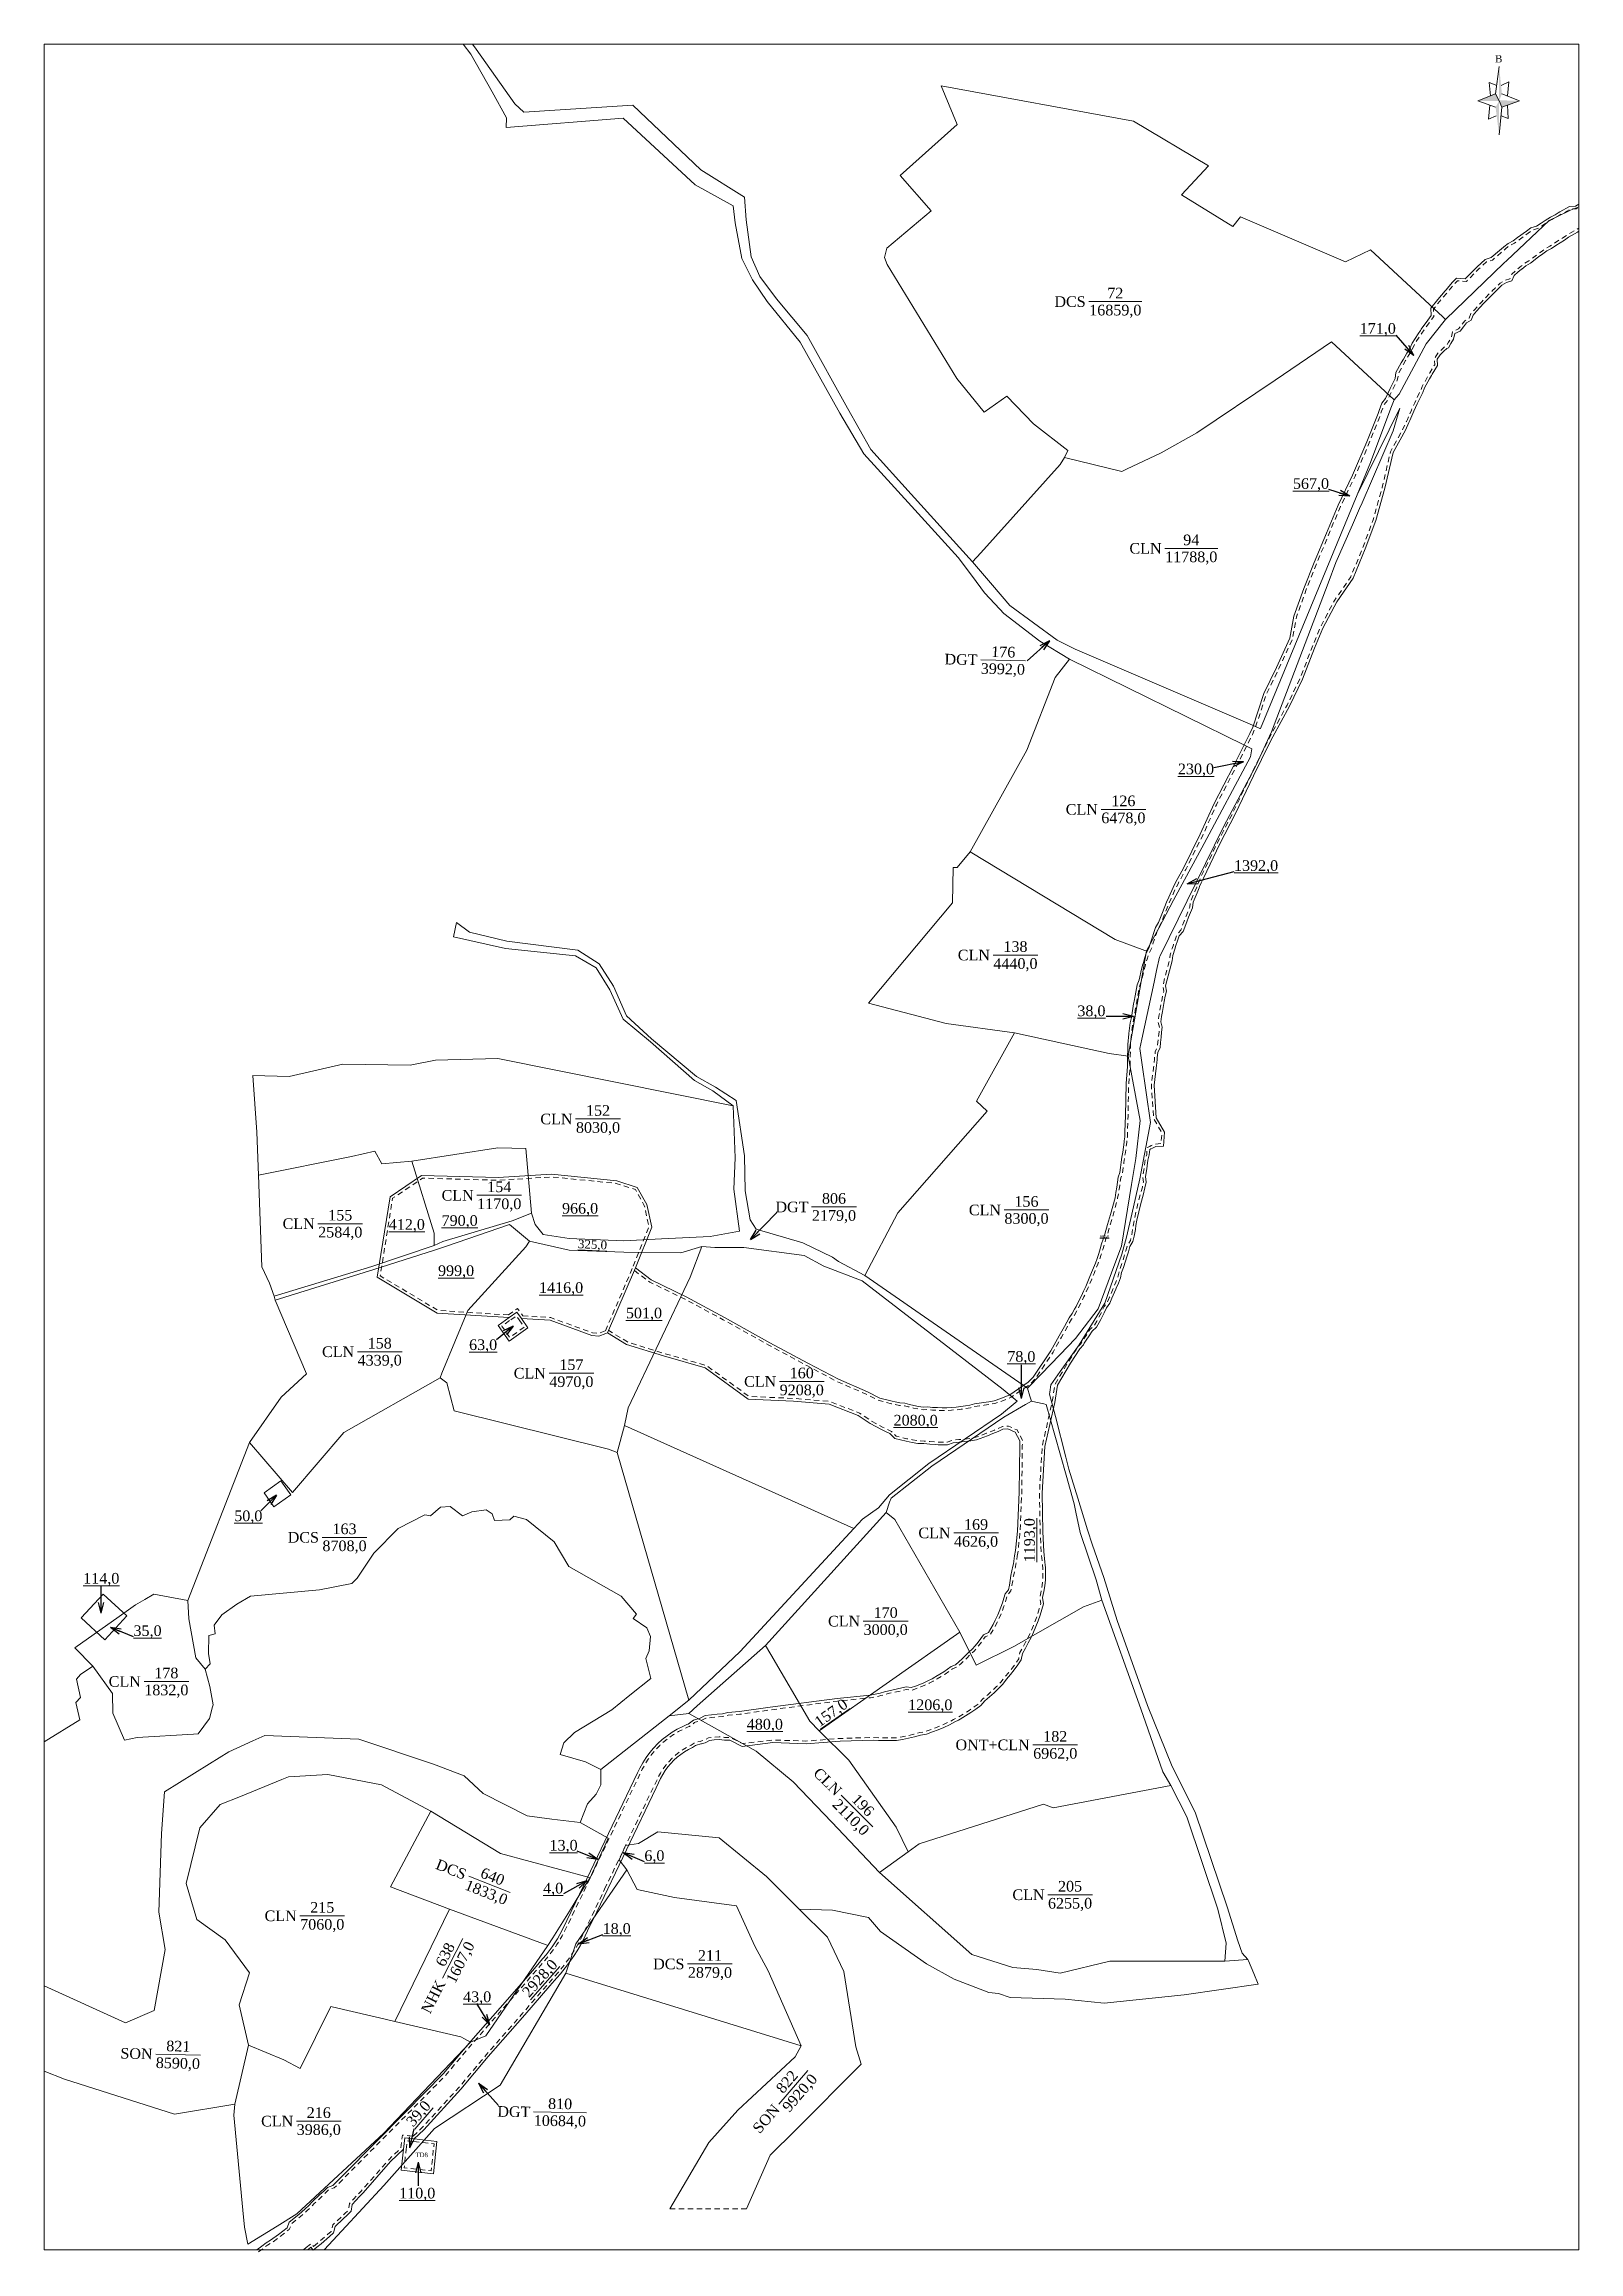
# Model space of a CAD drawing. Header units: metres. Extents: x 548056 to 548633, y 1841127 to 1841958.
import ezdxf
from ezdxf.enums import TextEntityAlignment as Align

# ---------------------------------------------------------------- set-up
doc = ezdxf.new("R2010")
doc.units = ezdxf.units.M
doc.header["$MEASUREMENT"] = 0
doc.linetypes.add('DGN Style 2', pattern=[3.355162, 2.013097, -1.342065])
for name, color, linetype, lineweight in [('Level 10', 7, 'Continuous', 0), ('Level 13', 7, 'Continuous', 0), ('Level 14', 7, 'Continuous', 0), ('Level 2', 7, 'Continuous', 0), ('Level 22', 7, 'Continuous', 0), ('Level 28', 7, 'Continuous', 0), ('Level 30', 7, 'Continuous', 0), ('Level 4', 7, 'Continuous', 0), ('Level 5', 7, 'Continuous', 0), ('Level 6', 7, 'Continuous', 0), ('Level 62', 7, 'Continuous', 0)]:
    doc.layers.add(name, color=color, linetype=linetype, lineweight=lineweight)
doc.styles.add('Style-STANDARD', font='STANDARD.shx')
doc.styles.add('Style-Times New Roman', font='times.ttf')
doc.styles.add('Style-Vntime', font='Vntime.shx')
doc.dimstyles.get("Standard").update_dxf_attribs({"dimtxt": 0.18, "dimasz": 0.18, "dimexe": 0.18, "dimexo": 0.0625, "dimgap": 0.09, "dimtad": 0, "dimtih": 1, "dimtoh": 1, "dimdec": 4, "dimzin": 0, "dimdsep": 46, "dimtxsty": 'Standard', "dimcen": 0.09, "dimadec": 0, "dimazin": 0, "dimtfac": 1, "dimtdec": 4, "dimtofl": 0, "dimtmove": 0, "dimatfit": 3, "dimfxl": 1, "dimtolj": 1, "dimtzin": 0, "dimarcsym": 0})

msp = doc.modelspace()

# ---------------------------------------------------------------- texts
at = {"layer": 'Level 28', "color": 1, "lineweight": 0, "style": 'Style-Times New Roman'}
msp.add_text('TD8', height=1.66688, dxfattribs=at).set_placement((548195.511369, 1841162.688015))
at = {"layer": 'Level 5', "color": 5, "linetype": 'Continuous', "lineweight": 0, "style": 'Style-Times New Roman'}
for s, height, p in [('%%u171,0%%U', 4, (548557.627985, 1841850.871644)), ('%%u567,0%%U', 4, (548532.48353, 1841792.487266)), ('%%u230,0%%U', 4, (548489.202128, 1841685.105068)), ('%%u1392,0%%U', 4, (548511.823018, 1841648.735373)), ('%%u38,0%%U', 4, (548449.866451, 1841594.068419)), ('%%u966,0%%U', 4, (548257.441816, 1841519.731821)), ('%%u412,0%%U', 4, (548192.247584, 1841513.67393)), ('%%u790,0%%U', 4, (548212.125966, 1841515.148065)), ('%%u682,0%%U', 1, (548454.791885, 1841509.177009)), ('%%u999,0%%U', 4, (548210.785919, 1841496.268392)), ('%%u1416,0%%U', 4, (548250.306328, 1841489.919987)), ('%%u501,0%%U', 4, (548281.487001, 1841480.351632)), ('%%u63,0%%U', 4, (548220.963682, 1841468.418438)), ('%%u78,0%%U', 4, (548423.489725, 1841463.996563)), ('%%u2080,0%%U', 4, (548383.718768, 1841440.011846)), ('%%u50,0%%U', 4, (548132.601264, 1841404.029876)), ('%%u114,0%%U', 4, (548077.274071, 1841380.516827)), ('%%u35,0%%U', 4, (548094.685087, 1841360.803124)), ('%%u1206,0%%U', 4, (548389.238845, 1841332.917872)), ('%%u480,0%%U', 4, (548326.980606, 1841325.610123)), ('%%u13,0%%U', 4, (548251.239041, 1841280.055174)), ('%%u6,0%%U', 4, (548285.410964, 1841276.156763)), ('%%u4,0%%U', 4, (548247.325265, 1841263.909084)), ('%%u18,0%%U', 4, (548271.22548, 1841248.7098)), ('%%u43,0%%U', 4, (548218.727046, 1841223.028289)), ('%%u110,0%%U', 4, (548196.159736, 1841149.141874))]:
    msp.add_text(s, height=height, dxfattribs=at).set_placement(p, align=Align.MIDDLE_CENTER)
for s, height, rotation, p in [('%%u325,0%%U', 3.222696, 357.440105, (548262.123508, 1841506.134243)), ('%%u1193,0%%U', 4, 90, (548426.54745, 1841394.843721)), ('%%u157,0%%U', 4, 35.323343, (548351.882105, 1841329.917339)), ('%%u2928,0%%U', 4, 48.388614, (548242.272772, 1841230.012503)), ('%%u39,0%%U', 4, 49.006762, (548196.588585, 1841179.096829))]:
    msp.add_text(s, height=height, rotation=rotation, dxfattribs=at).set_placement(p, align=Align.MIDDLE_CENTER)

# ---------------------------------------------------------------- blocks, each defined once
blk = doc.blocks.new('N_THUA')
at = {"layer": 'Level 13', "color": 1, "linetype": 'Continuous', "lineweight": 0}
blk.add_line((-3.405014, 0), (6.556986, 0), dxfattribs=at)
at = {"layer": 'Level 13', "color": 5, "linetype": 'Continuous', "lineweight": 0, "style": 'Style-Times New Roman'}
blk.add_text('72', height=2, dxfattribs=at).set_placement((1.575986, 1.6), align=Align.MIDDLE_CENTER)
at = {"layer": 'Level 2', "color": 3, "linetype": 'Continuous', "lineweight": 0, "style": 'Style-Times New Roman'}
blk.add_text('DCS', height=2, dxfattribs=at).set_placement((-4.005014, 0), align=Align.MIDDLE_RIGHT)
at = {"layer": 'Level 4', "color": 1, "linetype": 'Continuous', "lineweight": 0, "style": 'Style-Times New Roman'}
blk.add_text('16859,0', height=2, dxfattribs=at).set_placement((1.575986, -1.6), align=Align.MIDDLE_CENTER)
blk = doc.blocks.new('N_THUA_1')
at = {"layer": 'Level 13', "color": 1, "linetype": 'Continuous', "lineweight": 0}
blk.add_line((-3.597025, 0), (6.364975, 0), dxfattribs=at)
at = {"layer": 'Level 13', "color": 5, "linetype": 'Continuous', "lineweight": 0, "style": 'Style-Times New Roman'}
blk.add_text('94', height=2, dxfattribs=at).set_placement((1.383975, 1.6), align=Align.MIDDLE_CENTER)
at = {"layer": 'Level 2', "color": 3, "linetype": 'Continuous', "lineweight": 0, "style": 'Style-Times New Roman'}
blk.add_text('CLN', height=2, dxfattribs=at).set_placement((-4.197025, 0), align=Align.MIDDLE_RIGHT)
at = {"layer": 'Level 4', "color": 1, "linetype": 'Continuous', "lineweight": 0, "style": 'Style-Times New Roman'}
blk.add_text('11788,0', height=2, dxfattribs=at).set_placement((1.383975, -1.6), align=Align.MIDDLE_CENTER)
blk = doc.blocks.new('N_THUA_2')
at = {"layer": 'Level 13', "color": 1, "linetype": 'Continuous', "lineweight": 0}
blk.add_line((-1.619752, 0.793971), (5.931807, -2.907658), dxfattribs=at)
at = {"layer": 'Level 13', "color": 5, "linetype": 'Continuous', "lineweight": 0, "style": 'Style-Times New Roman'}
blk.add_text('176', height=2, rotation=333.886789, dxfattribs=at).set_placement((2.860261, 0.379838), align=Align.MIDDLE_CENTER)
at = {"layer": 'Level 2', "color": 3, "linetype": 'Continuous', "lineweight": 0, "style": 'Style-Times New Roman'}
blk.add_text('DGT', height=2, rotation=333.886789, dxfattribs=at).set_placement((-2.158508, 1.058059), align=Align.MIDDLE_RIGHT)
at = {"layer": 'Level 4', "color": 1, "linetype": 'Continuous', "lineweight": 0, "style": 'Style-Times New Roman'}
blk.add_text('3992,0', height=2, rotation=333.886789, dxfattribs=at).set_placement((1.451793, -2.493525), align=Align.MIDDLE_CENTER)
blk = doc.blocks.new('N_THUA_3')
at = {"layer": 'Level 13', "color": 1, "linetype": 'Continuous', "lineweight": 0}
blk.add_line((-2.042545, 0), (6.367455, 0), dxfattribs=at)
at = {"layer": 'Level 13', "color": 5, "linetype": 'Continuous', "lineweight": 0, "style": 'Style-Times New Roman'}
blk.add_text('126', height=2, dxfattribs=at).set_placement((2.162455, 1.6), align=Align.MIDDLE_CENTER)
at = {"layer": 'Level 2', "color": 3, "linetype": 'Continuous', "lineweight": 0, "style": 'Style-Times New Roman'}
blk.add_text('CLN', height=2, dxfattribs=at).set_placement((-2.642545, 0), align=Align.MIDDLE_RIGHT)
at = {"layer": 'Level 4', "color": 1, "linetype": 'Continuous', "lineweight": 0, "style": 'Style-Times New Roman'}
blk.add_text('6478,0', height=2, dxfattribs=at).set_placement((2.162455, -1.6), align=Align.MIDDLE_CENTER)
blk = doc.blocks.new('N_THUA_4')
at = {"layer": 'Level 13', "color": 1, "linetype": 'Continuous', "lineweight": 0}
blk.add_line((-2.041552, 0), (6.368448, 0), dxfattribs=at)
at = {"layer": 'Level 13', "color": 5, "linetype": 'Continuous', "lineweight": 0, "style": 'Style-Times New Roman'}
blk.add_text('138', height=2, dxfattribs=at).set_placement((2.163448, 1.6), align=Align.MIDDLE_CENTER)
at = {"layer": 'Level 2', "color": 3, "linetype": 'Continuous', "lineweight": 0, "style": 'Style-Times New Roman'}
blk.add_text('CLN', height=2, dxfattribs=at).set_placement((-2.641552, 0), align=Align.MIDDLE_RIGHT)
at = {"layer": 'Level 4', "color": 1, "linetype": 'Continuous', "lineweight": 0, "style": 'Style-Times New Roman'}
blk.add_text('4440,0', height=2, dxfattribs=at).set_placement((2.163448, -1.6), align=Align.MIDDLE_CENTER)
blk = doc.blocks.new('N_THUA_5')
at = {"layer": 'Level 13', "color": 1, "linetype": 'Continuous', "lineweight": 0}
blk.add_line((-2.042545, 0), (6.367455, 0), dxfattribs=at)
at = {"layer": 'Level 13', "color": 5, "linetype": 'Continuous', "lineweight": 0, "style": 'Style-Times New Roman'}
blk.add_text('156', height=2, dxfattribs=at).set_placement((2.162455, 1.6), align=Align.MIDDLE_CENTER)
at = {"layer": 'Level 2', "color": 3, "linetype": 'Continuous', "lineweight": 0, "style": 'Style-Times New Roman'}
blk.add_text('CLN', height=2, dxfattribs=at).set_placement((-2.642545, 0), align=Align.MIDDLE_RIGHT)
at = {"layer": 'Level 4', "color": 1, "linetype": 'Continuous', "lineweight": 0, "style": 'Style-Times New Roman'}
blk.add_text('8300,0', height=2, dxfattribs=at).set_placement((2.162455, -1.6), align=Align.MIDDLE_CENTER)
blk = doc.blocks.new('N_THUA_6')
at = {"layer": 'Level 13', "color": 1, "linetype": 'Continuous', "lineweight": 0}
blk.add_line((-1.803881, 0), (6.606119, 0), dxfattribs=at)
at = {"layer": 'Level 13', "color": 5, "linetype": 'Continuous', "lineweight": 0, "style": 'Style-Times New Roman'}
blk.add_text('806', height=2, dxfattribs=at).set_placement((2.401119, 1.6), align=Align.MIDDLE_CENTER)
at = {"layer": 'Level 2', "color": 3, "linetype": 'Continuous', "lineweight": 0, "style": 'Style-Times New Roman'}
blk.add_text('DGT', height=2, dxfattribs=at).set_placement((-2.403881, 0), align=Align.MIDDLE_RIGHT)
at = {"layer": 'Level 4', "color": 1, "linetype": 'Continuous', "lineweight": 0, "style": 'Style-Times New Roman'}
blk.add_text('2179,0', height=2, dxfattribs=at).set_placement((2.401119, -1.6), align=Align.MIDDLE_CENTER)
blk = doc.blocks.new('N_THUA_7')
at = {"layer": 'Level 13', "color": 1, "linetype": 'Continuous', "lineweight": 0}
blk.add_line((-2.047505, 0), (6.362495, 0), dxfattribs=at)
at = {"layer": 'Level 13', "color": 5, "linetype": 'Continuous', "lineweight": 0, "style": 'Style-Times New Roman'}
blk.add_text('152', height=2, dxfattribs=at).set_placement((2.157495, 1.6), align=Align.MIDDLE_CENTER)
at = {"layer": 'Level 2', "color": 3, "linetype": 'Continuous', "lineweight": 0, "style": 'Style-Times New Roman'}
blk.add_text('CLN', height=2, dxfattribs=at).set_placement((-2.647505, 0), align=Align.MIDDLE_RIGHT)
at = {"layer": 'Level 4', "color": 1, "linetype": 'Continuous', "lineweight": 0, "style": 'Style-Times New Roman'}
blk.add_text('8030,0', height=2, dxfattribs=at).set_placement((2.157495, -1.6), align=Align.MIDDLE_CENTER)
blk = doc.blocks.new('N_THUA_8')
at = {"layer": 'Level 13', "color": 1, "linetype": 'Continuous', "lineweight": 0}
blk.add_line((-2.044529, 0), (6.365471, 0), dxfattribs=at)
at = {"layer": 'Level 13', "color": 5, "linetype": 'Continuous', "lineweight": 0, "style": 'Style-Times New Roman'}
blk.add_text('154', height=2, dxfattribs=at).set_placement((2.160471, 1.6), align=Align.MIDDLE_CENTER)
at = {"layer": 'Level 2', "color": 3, "linetype": 'Continuous', "lineweight": 0, "style": 'Style-Times New Roman'}
blk.add_text('CLN', height=2, dxfattribs=at).set_placement((-2.644529, 0), align=Align.MIDDLE_RIGHT)
at = {"layer": 'Level 4', "color": 1, "linetype": 'Continuous', "lineweight": 0, "style": 'Style-Times New Roman'}
blk.add_text('1170,0', height=2, dxfattribs=at).set_placement((2.160471, -1.6), align=Align.MIDDLE_CENTER)
blk = doc.blocks.new('N_THUA_9')
at = {"layer": 'Level 13', "color": 1, "linetype": 'Continuous', "lineweight": 0}
blk.add_line((-2.038576, 0), (6.371424, 0), dxfattribs=at)
at = {"layer": 'Level 13', "color": 5, "linetype": 'Continuous', "lineweight": 0, "style": 'Style-Times New Roman'}
blk.add_text('155', height=2, dxfattribs=at).set_placement((2.166424, 1.6), align=Align.MIDDLE_CENTER)
at = {"layer": 'Level 2', "color": 3, "linetype": 'Continuous', "lineweight": 0, "style": 'Style-Times New Roman'}
blk.add_text('CLN', height=2, dxfattribs=at).set_placement((-2.638576, 0), align=Align.MIDDLE_RIGHT)
at = {"layer": 'Level 4', "color": 1, "linetype": 'Continuous', "lineweight": 0, "style": 'Style-Times New Roman'}
blk.add_text('2584,0', height=2, dxfattribs=at).set_placement((2.166424, -1.6), align=Align.MIDDLE_CENTER)
blk = doc.blocks.new('N_THUA_10')
at = {"layer": 'Level 13', "color": 1, "linetype": 'Continuous', "lineweight": 0}
blk.add_line((-2.041552, 0), (6.368448, 0), dxfattribs=at)
at = {"layer": 'Level 13', "color": 5, "linetype": 'Continuous', "lineweight": 0, "style": 'Style-Times New Roman'}
blk.add_text('158', height=2, dxfattribs=at).set_placement((2.163448, 1.6), align=Align.MIDDLE_CENTER)
at = {"layer": 'Level 2', "color": 3, "linetype": 'Continuous', "lineweight": 0, "style": 'Style-Times New Roman'}
blk.add_text('CLN', height=2, dxfattribs=at).set_placement((-2.641552, 0), align=Align.MIDDLE_RIGHT)
at = {"layer": 'Level 4', "color": 1, "linetype": 'Continuous', "lineweight": 0, "style": 'Style-Times New Roman'}
blk.add_text('4339,0', height=2, dxfattribs=at).set_placement((2.163448, -1.6), align=Align.MIDDLE_CENTER)
blk = doc.blocks.new('N_THUA_11')
at = {"layer": 'Level 13', "color": 1, "linetype": 'Continuous', "lineweight": 0}
blk.add_line((-2.042545, 0), (6.367455, 0), dxfattribs=at)
at = {"layer": 'Level 13', "color": 5, "linetype": 'Continuous', "lineweight": 0, "style": 'Style-Times New Roman'}
blk.add_text('157', height=2, dxfattribs=at).set_placement((2.162455, 1.6), align=Align.MIDDLE_CENTER)
at = {"layer": 'Level 2', "color": 3, "linetype": 'Continuous', "lineweight": 0, "style": 'Style-Times New Roman'}
blk.add_text('CLN', height=2, dxfattribs=at).set_placement((-2.642545, 0), align=Align.MIDDLE_RIGHT)
at = {"layer": 'Level 4', "color": 1, "linetype": 'Continuous', "lineweight": 0, "style": 'Style-Times New Roman'}
blk.add_text('4970,0', height=2, dxfattribs=at).set_placement((2.162455, -1.6), align=Align.MIDDLE_CENTER)
blk = doc.blocks.new('N_THUA_12')
at = {"layer": 'Level 13', "color": 1, "linetype": 'Continuous', "lineweight": 0}
blk.add_line((-2.044529, 0), (6.365471, 0), dxfattribs=at)
at = {"layer": 'Level 13', "color": 5, "linetype": 'Continuous', "lineweight": 0, "style": 'Style-Times New Roman'}
blk.add_text('160', height=2, dxfattribs=at).set_placement((2.160471, 1.6), align=Align.MIDDLE_CENTER)
at = {"layer": 'Level 2', "color": 3, "linetype": 'Continuous', "lineweight": 0, "style": 'Style-Times New Roman'}
blk.add_text('CLN', height=2, dxfattribs=at).set_placement((-2.644529, 0), align=Align.MIDDLE_RIGHT)
at = {"layer": 'Level 4', "color": 1, "linetype": 'Continuous', "lineweight": 0, "style": 'Style-Times New Roman'}
blk.add_text('9208,0', height=2, dxfattribs=at).set_placement((2.160471, -1.6), align=Align.MIDDLE_CENTER)
blk = doc.blocks.new('N_THUA_13')
at = {"layer": 'Level 13', "color": 1, "linetype": 'Continuous', "lineweight": 0}
blk.add_line((-1.847555, 0), (6.562445, 0), dxfattribs=at)
at = {"layer": 'Level 13', "color": 5, "linetype": 'Continuous', "lineweight": 0, "style": 'Style-Times New Roman'}
blk.add_text('163', height=2, dxfattribs=at).set_placement((2.357445, 1.6), align=Align.MIDDLE_CENTER)
at = {"layer": 'Level 2', "color": 3, "linetype": 'Continuous', "lineweight": 0, "style": 'Style-Times New Roman'}
blk.add_text('DCS', height=2, dxfattribs=at).set_placement((-2.447555, 0), align=Align.MIDDLE_RIGHT)
at = {"layer": 'Level 4', "color": 1, "linetype": 'Continuous', "lineweight": 0, "style": 'Style-Times New Roman'}
blk.add_text('8708,0', height=2, dxfattribs=at).set_placement((2.357445, -1.6), align=Align.MIDDLE_CENTER)
blk = doc.blocks.new('N_THUA_14')
at = {"layer": 'Level 13', "color": 1, "linetype": 'Continuous', "lineweight": 0}
blk.add_line((-2.041552, 0), (6.368448, 0), dxfattribs=at)
at = {"layer": 'Level 13', "color": 5, "linetype": 'Continuous', "lineweight": 0, "style": 'Style-Times New Roman'}
blk.add_text('178', height=2, dxfattribs=at).set_placement((2.163448, 1.6), align=Align.MIDDLE_CENTER)
at = {"layer": 'Level 2', "color": 3, "linetype": 'Continuous', "lineweight": 0, "style": 'Style-Times New Roman'}
blk.add_text('CLN', height=2, dxfattribs=at).set_placement((-2.641552, 0), align=Align.MIDDLE_RIGHT)
at = {"layer": 'Level 4', "color": 1, "linetype": 'Continuous', "lineweight": 0, "style": 'Style-Times New Roman'}
blk.add_text('1832,0', height=2, dxfattribs=at).set_placement((2.163448, -1.6), align=Align.MIDDLE_CENTER)
blk = doc.blocks.new('N_THUA_15')
at = {"layer": 'Level 13', "color": 1, "linetype": 'Continuous', "lineweight": 0}
blk.add_line((-2.044529, 0), (6.365471, 0), dxfattribs=at)
at = {"layer": 'Level 13', "color": 5, "linetype": 'Continuous', "lineweight": 0, "style": 'Style-Times New Roman'}
blk.add_text('170', height=2, dxfattribs=at).set_placement((2.160471, 1.6), align=Align.MIDDLE_CENTER)
at = {"layer": 'Level 2', "color": 3, "linetype": 'Continuous', "lineweight": 0, "style": 'Style-Times New Roman'}
blk.add_text('CLN', height=2, dxfattribs=at).set_placement((-2.644529, 0), align=Align.MIDDLE_RIGHT)
at = {"layer": 'Level 4', "color": 1, "linetype": 'Continuous', "lineweight": 0, "style": 'Style-Times New Roman'}
blk.add_text('3000,0', height=2, dxfattribs=at).set_placement((2.160471, -1.6), align=Align.MIDDLE_CENTER)
blk = doc.blocks.new('N_THUA_16')
at = {"layer": 'Level 13', "color": 1, "linetype": 'Continuous', "lineweight": 0}
blk.add_line((1.698706, 0), (10.108706, 0), dxfattribs=at)
at = {"layer": 'Level 13', "color": 5, "linetype": 'Continuous', "lineweight": 0, "style": 'Style-Times New Roman'}
blk.add_text('182', height=2, dxfattribs=at).set_placement((5.903706, 1.6), align=Align.MIDDLE_CENTER)
at = {"layer": 'Level 2', "color": 3, "linetype": 'Continuous', "lineweight": 0, "style": 'Style-Times New Roman'}
blk.add_text('ONT+CLN', height=2, dxfattribs=at).set_placement((1.098706, 0), align=Align.MIDDLE_RIGHT)
at = {"layer": 'Level 4', "color": 1, "linetype": 'Continuous', "lineweight": 0, "style": 'Style-Times New Roman'}
blk.add_text('6962,0', height=2, dxfattribs=at).set_placement((5.903706, -1.6), align=Align.MIDDLE_CENTER)
blk = doc.blocks.new('N_THUA_17')
at = {"layer": 'Level 13', "color": 1, "linetype": 'Continuous', "lineweight": 0}
blk.add_line((-2.042545, 0), (6.367455, 0), dxfattribs=at)
at = {"layer": 'Level 13', "color": 5, "linetype": 'Continuous', "lineweight": 0, "style": 'Style-Times New Roman'}
blk.add_text('196', height=2, dxfattribs=at).set_placement((2.162455, 1.6), align=Align.MIDDLE_CENTER)
at = {"layer": 'Level 2', "color": 3, "linetype": 'Continuous', "lineweight": 0, "style": 'Style-Times New Roman'}
blk.add_text('CLN', height=2, dxfattribs=at).set_placement((-2.642545, 0), align=Align.MIDDLE_RIGHT)
at = {"layer": 'Level 4', "color": 1, "linetype": 'Continuous', "lineweight": 0, "style": 'Style-Times New Roman'}
blk.add_text('2110,0', height=2, dxfattribs=at).set_placement((2.162455, -1.6), align=Align.MIDDLE_CENTER)
blk = doc.blocks.new('N_THUA_18')
at = {"layer": 'Level 13', "color": 1, "linetype": 'Continuous', "lineweight": 0}
blk.add_line((-2.038576, 0), (6.371424, 0), dxfattribs=at)
at = {"layer": 'Level 13', "color": 5, "linetype": 'Continuous', "lineweight": 0, "style": 'Style-Times New Roman'}
blk.add_text('205', height=2, dxfattribs=at).set_placement((2.166424, 1.6), align=Align.MIDDLE_CENTER)
at = {"layer": 'Level 2', "color": 3, "linetype": 'Continuous', "lineweight": 0, "style": 'Style-Times New Roman'}
blk.add_text('CLN', height=2, dxfattribs=at).set_placement((-2.638576, 0), align=Align.MIDDLE_RIGHT)
at = {"layer": 'Level 4', "color": 1, "linetype": 'Continuous', "lineweight": 0, "style": 'Style-Times New Roman'}
blk.add_text('6255,0', height=2, dxfattribs=at).set_placement((2.166424, -1.6), align=Align.MIDDLE_CENTER)
blk = doc.blocks.new('N_THUA_19')
at = {"layer": 'Level 13', "color": 1, "linetype": 'Continuous', "lineweight": 0}
blk.add_line((-1.943325, 0), (6.466675, 0), dxfattribs=at)
at = {"layer": 'Level 13', "color": 5, "linetype": 'Continuous', "lineweight": 0, "style": 'Style-Times New Roman'}
blk.add_text('211', height=2, dxfattribs=at).set_placement((2.261675, 1.6), align=Align.MIDDLE_CENTER)
at = {"layer": 'Level 2', "color": 3, "linetype": 'Continuous', "lineweight": 0, "style": 'Style-Times New Roman'}
blk.add_text('DCS', height=2, dxfattribs=at).set_placement((-2.543325, 0), align=Align.MIDDLE_RIGHT)
at = {"layer": 'Level 4', "color": 1, "linetype": 'Continuous', "lineweight": 0, "style": 'Style-Times New Roman'}
blk.add_text('2879,0', height=2, dxfattribs=at).set_placement((2.261675, -1.6), align=Align.MIDDLE_CENTER)
blk = doc.blocks.new('N_THUA_20')
at = {"layer": 'Level 13', "color": 1, "linetype": 'Continuous', "lineweight": 0}
blk.add_line((-2.771403, -1.074928), (6.516439, 2.527493), dxfattribs=at)
at = {"layer": 'Level 13', "color": 5, "linetype": 'Continuous', "lineweight": 0, "style": 'Style-Times New Roman'}
blk.add_text('810', height=2, rotation=21.199484, dxfattribs=at).set_placement((1.293932, 2.218006), align=Align.MIDDLE_CENTER)
at = {"layer": 'Level 2', "color": 3, "linetype": 'Continuous', "lineweight": 0, "style": 'Style-Times New Roman'}
blk.add_text('DGT', height=2, rotation=21.199484, dxfattribs=at).set_placement((-3.3308, -1.291898), align=Align.MIDDLE_RIGHT)
at = {"layer": 'Level 4', "color": 1, "linetype": 'Continuous', "lineweight": 0, "style": 'Style-Times New Roman'}
blk.add_text('10684,0', height=2, rotation=21.199484, dxfattribs=at).set_placement((2.451104, -0.765441), align=Align.MIDDLE_CENTER)
blk = doc.blocks.new('N_THUA_21')
at = {"layer": 'Level 13', "color": 1, "linetype": 'Continuous', "lineweight": 0}
blk.add_line((-1.816289, 0), (6.593711, 0), dxfattribs=at)
at = {"layer": 'Level 13', "color": 5, "linetype": 'Continuous', "lineweight": 0, "style": 'Style-Times New Roman'}
blk.add_text('822', height=2, dxfattribs=at).set_placement((2.388711, 1.6), align=Align.MIDDLE_CENTER)
at = {"layer": 'Level 2', "color": 3, "linetype": 'Continuous', "lineweight": 0, "style": 'Style-Times New Roman'}
blk.add_text('SON', height=2, dxfattribs=at).set_placement((-2.416289, 0), align=Align.MIDDLE_RIGHT)
at = {"layer": 'Level 4', "color": 1, "linetype": 'Continuous', "lineweight": 0, "style": 'Style-Times New Roman'}
blk.add_text('9920,0', height=2, dxfattribs=at).set_placement((2.388711, -1.6), align=Align.MIDDLE_CENTER)
blk = doc.blocks.new('N_THUA_22')
at = {"layer": 'Level 13', "color": 1, "linetype": 'Continuous', "lineweight": 0}
blk.add_line((-2.042545, 0), (6.367455, 0), dxfattribs=at)
at = {"layer": 'Level 13', "color": 5, "linetype": 'Continuous', "lineweight": 0, "style": 'Style-Times New Roman'}
blk.add_text('216', height=2, dxfattribs=at).set_placement((2.162455, 1.6), align=Align.MIDDLE_CENTER)
at = {"layer": 'Level 2', "color": 3, "linetype": 'Continuous', "lineweight": 0, "style": 'Style-Times New Roman'}
blk.add_text('CLN', height=2, dxfattribs=at).set_placement((-2.642545, 0), align=Align.MIDDLE_RIGHT)
at = {"layer": 'Level 4', "color": 1, "linetype": 'Continuous', "lineweight": 0, "style": 'Style-Times New Roman'}
blk.add_text('3986,0', height=2, dxfattribs=at).set_placement((2.162455, -1.6), align=Align.MIDDLE_CENTER)
blk = doc.blocks.new('N_THUA_23')
at = {"layer": 'Level 13', "color": 1, "linetype": 'Continuous', "lineweight": 0}
blk.add_line((-2.038576, 0), (6.371424, 0), dxfattribs=at)
at = {"layer": 'Level 13', "color": 5, "linetype": 'Continuous', "lineweight": 0, "style": 'Style-Times New Roman'}
blk.add_text('215', height=2, dxfattribs=at).set_placement((2.166424, 1.6), align=Align.MIDDLE_CENTER)
at = {"layer": 'Level 2', "color": 3, "linetype": 'Continuous', "lineweight": 0, "style": 'Style-Times New Roman'}
blk.add_text('CLN', height=2, dxfattribs=at).set_placement((-2.638576, 0), align=Align.MIDDLE_RIGHT)
at = {"layer": 'Level 4', "color": 1, "linetype": 'Continuous', "lineweight": 0, "style": 'Style-Times New Roman'}
blk.add_text('7060,0', height=2, dxfattribs=at).set_placement((2.166424, -1.6), align=Align.MIDDLE_CENTER)
blk = doc.blocks.new('N_THUA_24')
at = {"layer": 'Level 13', "color": 1, "linetype": 'Continuous', "lineweight": 0}
blk.add_line((-1.774494, 0.698723), (6.050722, -2.382526), dxfattribs=at)
at = {"layer": 'Level 13', "color": 5, "linetype": 'Continuous', "lineweight": 0, "style": 'Style-Times New Roman'}
blk.add_text('821', height=2, rotation=338.507514, dxfattribs=at).set_placement((2.72432, 0.646844), align=Align.MIDDLE_CENTER)
at = {"layer": 'Level 2', "color": 3, "linetype": 'Continuous', "lineweight": 0, "style": 'Style-Times New Roman'}
blk.add_text('SON', height=2, rotation=338.507514, dxfattribs=at).set_placement((-2.332774, 0.918551), align=Align.MIDDLE_RIGHT)
at = {"layer": 'Level 4', "color": 1, "linetype": 'Continuous', "lineweight": 0, "style": 'Style-Times New Roman'}
blk.add_text('8590,0', height=2, rotation=338.507514, dxfattribs=at).set_placement((1.551907, -2.330646), align=Align.MIDDLE_CENTER)
blk = doc.blocks.new('N_THUA_25')
at = {"layer": 'Level 13', "color": 1, "linetype": 'Continuous', "lineweight": 0}
blk.add_line((-1.84954, 0), (6.56046, 0), dxfattribs=at)
at = {"layer": 'Level 13', "color": 5, "linetype": 'Continuous', "lineweight": 0, "style": 'Style-Times New Roman'}
blk.add_text('640', height=2, dxfattribs=at).set_placement((2.35546, 1.6), align=Align.MIDDLE_CENTER)
at = {"layer": 'Level 2', "color": 3, "linetype": 'Continuous', "lineweight": 0, "style": 'Style-Times New Roman'}
blk.add_text('DCS', height=2, dxfattribs=at).set_placement((-2.44954, 0), align=Align.MIDDLE_RIGHT)
at = {"layer": 'Level 4', "color": 1, "linetype": 'Continuous', "lineweight": 0, "style": 'Style-Times New Roman'}
blk.add_text('1833,0', height=2, dxfattribs=at).set_placement((2.35546, -1.6), align=Align.MIDDLE_CENTER)
blk = doc.blocks.new('N_THUA_26')
at = {"layer": 'Level 13', "color": 1, "linetype": 'Continuous', "lineweight": 0}
blk.add_line((-1.777079, 0), (6.632921, 0), dxfattribs=at)
at = {"layer": 'Level 13', "color": 5, "linetype": 'Continuous', "lineweight": 0, "style": 'Style-Times New Roman'}
blk.add_text('638', height=2, dxfattribs=at).set_placement((2.427921, 1.6), align=Align.MIDDLE_CENTER)
at = {"layer": 'Level 2', "color": 3, "linetype": 'Continuous', "lineweight": 0, "style": 'Style-Times New Roman'}
blk.add_text('NHK', height=2, dxfattribs=at).set_placement((-2.377079, 0), align=Align.MIDDLE_RIGHT)
at = {"layer": 'Level 4', "color": 1, "linetype": 'Continuous', "lineweight": 0, "style": 'Style-Times New Roman'}
blk.add_text('1607,0', height=2, dxfattribs=at).set_placement((2.427921, -1.6), align=Align.MIDDLE_CENTER)
blk = doc.blocks.new('TerminatorOpen_0.5')
at = {"color": 0, "linetype": 'ByBlock', "lineweight": -2}
for q in [(-1, 0.25), (-1, 0), (-1, -0.25)]:
    blk.add_line((0, 0), q, dxfattribs=at)
blk = doc.blocks.new('N_THUA_27')
at = {"layer": 'Level 13', "color": 1, "linetype": 'Continuous', "lineweight": 0}
blk.add_line((-2.041552, 0), (6.368448, 0), dxfattribs=at)
at = {"layer": 'Level 13', "color": 5, "linetype": 'Continuous', "lineweight": 0, "style": 'Style-Times New Roman'}
blk.add_text('169', height=2, dxfattribs=at).set_placement((2.163448, 1.6), align=Align.MIDDLE_CENTER)
at = {"layer": 'Level 2', "color": 3, "linetype": 'Continuous', "lineweight": 0, "style": 'Style-Times New Roman'}
blk.add_text('CLN', height=2, dxfattribs=at).set_placement((-2.641552, 0), align=Align.MIDDLE_RIGHT)
at = {"layer": 'Level 4', "color": 1, "linetype": 'Continuous', "lineweight": 0, "style": 'Style-Times New Roman'}
blk.add_text('4626,0', height=2, dxfattribs=at).set_placement((2.163448, -1.6), align=Align.MIDDLE_CENTER)
blk = doc.blocks.new('*U35')
at = {"layer": 'Level 22', "linetype": 'Continuous', "lineweight": 0}
blk.add_hatch(color=250, dxfattribs=at).paths.add_polyline_path([(0.045, -0.218), (0.002, -0.128), (-0.295, -0.128), (-0.045, -0.028), (0.002, -0.128), (0.005, -0.128), (0.005, -0.118), (0.295, -0.128)])
at = {"layer": 'Level 22', "color": 250, "linetype": 'Continuous', "lineweight": 0}
for p, q in [((-0.045, -0.028), (0.005, 0.362)), ((-0.025, 0.092), (-0.135, 0.132)), ((-0.135, 0.132), (-0.115, -0.058)), ((0.035, 0.092), (0.145, 0.142)), ((0.145, 0.142), (0.125, -0.058)), ((-0.045, -0.028), (-0.295, -0.128)), ((-0.045, -0.218), (-0.295, -0.128)), ((-0.125, -0.188), (-0.145, -0.388)), ((0.005, -0.128), (-0.045, -0.028)), ((0.005, -0.128), (0.045, -0.218)), ((0.045, -0.218), (0.005, -0.608)), ((0.045, -0.028), (0.295, -0.128)), ((0.045, -0.218), (0.295, -0.128)), ((0.125, -0.188), (0.135, -0.378)), ((-0.145, -0.388), (-0.035, -0.338)), ((0.135, -0.378), (0.035, -0.338))]:
    blk.add_line(p, q, dxfattribs=at)
at = {"layer": 'Level 22', "color": 250, "linetype": 'Continuous', "lineweight": 0, "extrusion": (0, 0, -1)}
blk.add_solid([(-0.005, 0.362), (-0.045, -0.028), (-0.005, -0.128)], dxfattribs=at)
at = {"layer": 'Level 22', "color": 250, "linetype": 'Continuous', "lineweight": 0}
blk.add_solid([(0.005, -0.128), (0.005, -0.608), (-0.045, -0.218)], dxfattribs=at)
at = {"layer": 'Level 22', "color": 250, "linetype": 'Continuous', "lineweight": 0, "style": 'Style-Vntime'}
blk.add_text('B', height=0.102, dxfattribs=at).set_placement((0, 0.47), align=Align.MIDDLE_CENTER)

# ---------------------------------------------------------------- linework, layer by layer
at = {"layer": 'Level 10', "color": 7, "lineweight": 0}
for p, q in [((548136.43, 1841532.17), (548137.64, 1841497.71)), ((548142.29, 1841486.67), (548142.74, 1841485.24)), ((548271.46, 1841427.91), (548274.18, 1841437.98)), ((548274.18, 1841437.98), (548360.47, 1841399.23)), ((548109.79, 1841372.1), (548133.06, 1841431.68)), ((548271.46, 1841427.91), (548298.39, 1841334.6)), ((548347.47, 1841323.13), (548400.36, 1841360.22)), ((548290.93, 1841328.72), (548298.31, 1841329.59)), ((548249.95, 1841314.24), (548251.34, 1841318.57)), ((548370.14, 1841269.74), (548380.95, 1841277.52)), ((548187.74, 1841213.76), (548208.27, 1841255.94)), ((548252.1, 1841231.94), (548340.64, 1841204.58))]:
    msp.add_line(p, q, dxfattribs=at)
at = {"layer": 'Level 10', "color": 30, "lineweight": 0}
for p, q in [((548364.61, 1841494.42), (548425.77, 1841452.05)), ((548327.22, 1841355.25), (548372.66, 1841405.25)), ((548265.25, 1841308.5), (548290.93, 1841328.72)), ((548290.93, 1841328.72), (548298.39, 1841334.6)), ((548257.45, 1841288.67), (548260.26, 1841295.69)), ((548227.42, 1841189.73), (548252.1, 1841231.94)), ((548500.02, 1841236.42), (548508.78, 1841237.1))]:
    msp.add_line(p, q, dxfattribs=at)
at = {"layer": 'Level 10', "color": 3, "lineweight": 0}
for p, q in [((548127.53, 1841182.67), (548132.72, 1841204.77)), ((548104.88, 1841178.87), (548127.53, 1841182.67))]:
    msp.add_line(p, q, dxfattribs=at)
at = {"layer": 'Level 10', "color": 30, "lineweight": 0, "flags": 128}
for points in [[(548213.468451, 1841957.848212), (548216.37, 1841954.11), (548224.34, 1841939.91), (548229.72, 1841930.11), (548229.64, 1841926.46), (548273.69, 1841930.04), (548300.7, 1841904.85), (548315.01, 1841897.06), (548315.77, 1841890.6), (548318.3, 1841877.13), (548322.3, 1841869.19), (548327.85, 1841861.01), (548340.3, 1841845.67), (548355.17, 1841818.97), (548364.16, 1841803.73), (548382.1023, 1841784.0383), (548399.75, 1841764.67), (548405.15, 1841757.52), (548409.59, 1841751.35), (548415.4195, 1841745.1672), (548416.85, 1841743.65), (548430.42, 1841733.23), (548441.58, 1841726.36)], [(548405.16, 1841763), (548382.0217, 1841788.5447), (548366.89, 1841805.25), (548358.08, 1841820.82), (548342.9, 1841848.15), (548331.34, 1841861.99), (548325.06, 1841870.4), (548321.84, 1841877.75), (548319.93, 1841891.78), (548319.35, 1841900.26), (548302.88, 1841910.51), (548277.26, 1841934.92), (548236.33, 1841932.31), (548232.87, 1841935.34), (548218.39, 1841955.99), (548216.920044, 1841957.848212)], [(548583.09, 1841854.27), (548605, 1841875.4), (548606.1537, 1841876.4831), (548622.15, 1841891.5), (548624.4407, 1841892.6222), (548630.09, 1841895.39), (548633.279143, 1841896.613261)], [(548563.76, 1841824.03), (548564.5806, 1841824.9345), (548565.62, 1841826.08), (548575.83, 1841845.09), (548583.09, 1841854.27)], [(548508.78, 1841237.1), (548506.53, 1841239.48), (548504.98, 1841244.03), (548500.97, 1841256.88), (548488.86, 1841292.55), (548480.29, 1841309.68), (548470.94, 1841332.65), (548459.57, 1841364.65), (548454.5, 1841380.83), (548450.2916, 1841393.0186), (548448.33, 1841398.7), (548444.7297, 1841410.6523), (548441.42, 1841421.64), (548440.272, 1841426.1014), (548436.32, 1841441.46), (548434.09, 1841449.81), (548434.2006, 1841450.571), (548434.6, 1841453.32), (548438.118, 1841458.2928), (548445.24, 1841468.36), (548454.97, 1841484.06), (548461.35, 1841502.46), (548463.11, 1841508.85), (548465.0524, 1841517.5512), (548468.03, 1841530.89), (548472.12, 1841552.06), (548468.8049, 1841574.5946), (548468.02, 1841579.93), (548468.7833, 1841583.427), (548473.4527, 1841604.8189), (548474.4047, 1841609.1806), (548475.52, 1841614.29), (548475.7508, 1841614.7609), (548499.52, 1841663.25), (548511.79, 1841686.29), (548517.68, 1841699.06), (548538.9097, 1841755.0573), (548541.83, 1841762.76), (548548.1039, 1841777.0201), (548550.77, 1841783.08), (548551.6919, 1841785.2227), (548563.35, 1841812.32), (548565.9139, 1841820.854), (548549.8127, 1841788.1893)], [(548549.8127, 1841788.1893), (548554.85, 1841800.38), (548562.5434, 1841820.8008), (548563.76, 1841824.03)], [(548405.16, 1841763), (548412.652, 1841754.245), (548419.16, 1841746.64), (548436.98, 1841733.54), (548443.75, 1841730.15), (548510.475, 1841701.5481), (548513.2349, 1841700.3651), (548513.48, 1841700.26), (548549.8127, 1841788.1893)], [(548470.55, 1841616.6), (548475.1684, 1841625.2067), (548480.804, 1841635.7089), (548492.2386, 1841657.0179), (548509.76, 1841689.67), (548510.25, 1841692.7), (548510.2082, 1841692.7205), (548507.5043, 1841694.0459), (548441.58, 1841726.36)], [(548315.02, 1841558.29), (548307.41, 1841563.97), (548300.44, 1841567.91), (548283.93, 1841582.43), (548273.66, 1841590.98), (548268.58, 1841602.01), (548263.56, 1841610.26), (548255.71, 1841614.77), (548229.36, 1841617.53), (548209.77, 1841621.86), (548210.98, 1841627.35), (548215.85, 1841623.63), (548229.92, 1841620.32), (548256.56, 1841616.86), (548264.66, 1841611.72), (548270.03, 1841603.38), (548274.89, 1841592.21), (548284.38, 1841583.55), (548301.27, 1841569.33), (548308.35, 1841565.34), (548316.15, 1841560.31), (548319.33, 1841539.53), (548319.56, 1841526.33), (548321.43, 1841515.38), (548323.76, 1841511.85), (548341.23, 1841506.75), (548352.38, 1841501.31), (548354.66, 1841499.74), (548364.61, 1841494.42)], [(548463.69, 1841577.06), (548466.5598, 1841593.6014), (548470.55, 1841616.6)], [(548425.77, 1841452.05), (548430.8931, 1841457.3346), (548437.9622, 1841464.6264), (548443.86, 1841470.71), (548445.5209, 1841472.8849), (548452.39, 1841481.88), (548458.6708, 1841498.8053), (548461.17, 1841505.54), (548464.9396, 1841528.7557), (548466.53, 1841538.55), (548468.21, 1841552.74), (548466.4483, 1841562.2186), (548463.69, 1841577.06)], [(548239.13, 1841517.91), (548240.57, 1841513.69), (548243.55, 1841509.86), (548253.31, 1841508.45), (548273.91, 1841507.55), (548288.09, 1841508.23), (548306.38, 1841509.18), (548317.39, 1841511.13), (548315.29, 1841526.93), (548315.77, 1841538.69), (548315.02, 1841558.29)], [(548142.74, 1841485.24), (548179.83, 1841496.77), (548202.71, 1841504.03), (548207.23, 1841505.54), (548230.94, 1841513.6), (548238.44, 1841507.42)], [(548202.58, 1841505.73), (548205.74, 1841507.29), (548231.85, 1841515.04), (548239.13, 1841517.91)], [(548142.29, 1841486.67), (548179.14, 1841497.85), (548202.58, 1841505.73)], [(548238.44, 1841507.42), (548253.36, 1841503.94), (548273.86, 1841503.21), (548295.33, 1841503.01), (548303.32, 1841505.38)], [(548360.47, 1841399.23), (548363.71, 1841402.75), (548369.77, 1841406.99), (548373.92, 1841411.89), (548388.67, 1841423.66), (548416.03, 1841442.33), (548421.92, 1841447.18), (548416.67, 1841451.53), (548363.63, 1841492.51), (548349.17, 1841498.01), (548341.73, 1841502.05), (548319.05, 1841504.99), (548308.2, 1841505), (548303.32, 1841505.38)], [(548372.66, 1841405.25), (548373.85, 1841409.22), (548374.46, 1841410.67), (548389.83, 1841422.67), (548416.93, 1841441.11), (548425.0846, 1841445.8865), (548427.31, 1841447.19)], [(548425.77, 1841452.05), (548426.7087, 1841449.0875), (548427.31, 1841447.19)], [(548427.31, 1841447.19), (548428.9312, 1841446.8258), (548431.9559, 1841446.1464), (548432.83, 1841445.95), (548436.0962, 1841434.3478), (548440.3099, 1841419.3801), (548443.37, 1841408.51), (548444.0317, 1841405.3784), (548445.65, 1841397.72), (548451.69, 1841379.9), (548453.84, 1841372.25)], [(548298.39, 1841334.6), (548317.74, 1841352.95), (548360.47, 1841399.23)], [(548453.84, 1841372.25), (548468.5, 1841331.45), (548476.68, 1841307.72), (548479.72, 1841302.58)], [(548298.31, 1841329.59), (548301.54, 1841332.55), (548327.22, 1841355.25)], [(548298.31, 1841329.59), (548323.67, 1841315.5), (548337.6, 1841303.87), (548352.14, 1841288.71), (548370.14, 1841269.74)], [(548260.26, 1841295.69), (548263.54, 1841299.23), (548265.23, 1841302.75), (548265.25, 1841308.5)], [(548500.02, 1841236.42), (548500.54, 1841243.18), (548497.42, 1841255.97), (548485.74, 1841290.77), (548479.72, 1841302.58)], [(548252.1, 1841231.94), (548255.85, 1841242.91), (548275.02, 1841270.76)], [(548245.27, 1841242.38), (548247.18, 1841245.17), (548253.4509, 1841255.31), (548259.5312, 1841265.1417), (548261.2, 1841267.84)], [(548370.14, 1841269.74), (548404.91, 1841238.92), (548420.23, 1841234.06), (548429.33, 1841233.31), (548438.11, 1841231.91), (548456.77, 1841236.41), (548500.02, 1841236.42)], [(548508.78, 1841237.1), (548508.9804, 1841236.6072), (548510.9259, 1841231.8226), (548512.59, 1841227.73), (548484.73, 1841223.73), (548454.71, 1841220.69), (548440, 1841222.16), (548419.24, 1841222.8), (548414.92, 1841224.21), (548411.2, 1841224.61), (548398.16, 1841229.7), (548387.84, 1841235.49), (548370.55, 1841247.55), (548366, 1841252.86), (548352.43, 1841255.63), (548339.9, 1841256)], [(548216.22, 1841205.96), (548221.99, 1841208.39), (548245.27, 1841242.38)], [(548132.42, 1841129.9), (548143.4349, 1841136.7438), (548150.8, 1841141.32), (548183.58, 1841171.68), (548185.9655, 1841174.1854), (548216.22, 1841205.96)], [(548161.194049, 1841127.848212), (548167.79, 1841134.89), (548183.64, 1841151.95), (548202.68, 1841173.4), (548227.42, 1841189.73)]]:
    msp.add_lwpolyline(points, dxfattribs=at)
at = {"layer": 'Level 10', "color": 7, "lineweight": 0, "flags": 128}
for points in [[(548439.79, 1841802.35), (548440.98, 1841804.97), (548428.1, 1841815.02), (548418.03, 1841825.4), (548409.53, 1841819.38), (548399.21, 1841832.02), (548373.03, 1841874.96), (548372.03, 1841877.53), (548372.84, 1841881.04), (548389.55, 1841895.18), (548377.91, 1841908.45), (548399.36, 1841927.56), (548393.36, 1841942.17), (548465.71, 1841928.9), (548493.97, 1841912.09)], [(548493.97, 1841912.09), (548483.81, 1841901.14), (548503.05, 1841889.22), (548505.98, 1841892.84)], [(548505.98, 1841892.84), (548545.51, 1841875.97), (548554.86, 1841880.49), (548582.0642, 1841855.2228), (548583.09, 1841854.27)], [(548439.79, 1841802.35), (548461.31, 1841797.06), (548463.05, 1841797.96), (548476.14, 1841804.02), (548489.55, 1841811.63), (548519.02, 1841831.36), (548540.24, 1841845.78), (548563.76, 1841824.03)], [(548405.16, 1841763), (548408.2863, 1841766.4809), (548438.13, 1841799.71), (548439.79, 1841802.35)], [(548404.21, 1841653.89), (548425.56, 1841692.12), (548436.22, 1841719.47), (548441.58, 1841726.36)], [(548404.21, 1841653.89), (548399.36, 1841648.04), (548397.85, 1841647.95), (548397.59, 1841634.66), (548365.96, 1841596.99), (548395.15, 1841589.36), (548420.91, 1841585.74)], [(548404.21, 1841653.89), (548458.78, 1841620.87), (548470.02, 1841616.7923), (548470.55, 1841616.6)], [(548364.61, 1841494.42), (548377.06, 1841518.1), (548410.59, 1841556.35), (548406.58, 1841560.08), (548420.91, 1841585.74)], [(548420.91, 1841585.74), (548456.52, 1841578), (548463.69, 1841577.06)], [(548136.43, 1841532.17), (548135.77, 1841548.38), (548134.32, 1841569.69), (548147.96, 1841569.34), (548168.22, 1841573.96), (548193.54, 1841573.68), (548203.1, 1841575.56), (548226.44, 1841576.08), (548315.02, 1841558.29)], [(548136.43, 1841532.17), (548171.41, 1841539.26), (548180.27, 1841541.27), (548182.79, 1841536.47), (548194.13, 1841537.44)], [(548194.13, 1841537.44), (548226.47, 1841542.53), (548236.98, 1841542.28), (548239.13, 1841517.91)], [(548194.13, 1841537.44), (548202.5, 1841510.45), (548202.58, 1841505.73)], [(548204.83, 1841455.92), (548205.37, 1841457.71), (548215.27, 1841481.32), (548237.03, 1841505.31), (548238.44, 1841507.42)], [(548274.18, 1841437.98), (548275.56, 1841444.61), (548298.9, 1841493.86), (548303.32, 1841505.38)], [(548137.64, 1841497.71), (548140.61, 1841491.56), (548142.29, 1841486.67)], [(548133.06, 1841431.68), (548144.97, 1841448.73), (548154.52, 1841457.47), (548142.74, 1841485.24)], [(548133.06, 1841431.68), (548149.21, 1841412.77), (548168.54, 1841435.34), (548204.83, 1841455.92)], [(548204.83, 1841455.92), (548207.3, 1841454.03), (548210.04, 1841443.52), (548268.17, 1841429.05), (548271.46, 1841427.91)], [(548277.47, 1841365.38), (548278.67, 1841367.01), (548272.94, 1841373.82), (548253.27, 1841384.9), (548247.66, 1841394.18), (548237.29, 1841402.65), (548232.49, 1841403.88), (548231.07, 1841402.46), (548225.3, 1841402.21), (548224.35, 1841404.81), (548222.06, 1841406.32), (548216.68, 1841405.52), (548213.23, 1841404.08), (548208.54, 1841407.59), (548204.89, 1841407.3), (548201.11, 1841403.96), (548199.08, 1841404.38), (548188.95, 1841399.23), (548179.84, 1841389.98), (548173.51, 1841380.55), (548171.54, 1841378.54), (548159.39, 1841376.18), (548133.38, 1841373.85), (548128.29, 1841370.76), (548122.62, 1841366.79), (548119.81, 1841362.82), (548120.12, 1841359.63), (548117.72, 1841359.04), (548117.68, 1841352.22), (548118.28, 1841348.27), (548116.42, 1841346.35)], [(548372.66, 1841405.25), (548375.92, 1841402.62), (548400.36, 1841360.22)], [(548067.31, 1841354.36), (548083.9427, 1841366.1221), (548090.19, 1841370.54), (548093.7109, 1841372.5703), (548097.04, 1841374.49), (548109.79, 1841372.1)], [(548109.79, 1841372.1), (548110.23, 1841365.28), (548112.85, 1841350.54), (548116.42, 1841346.35)], [(548400.36, 1841360.22), (548406.54, 1841347.86), (548420.63, 1841354.88), (548446.92, 1841369.81), (548453.84, 1841372.25)], [(548277.47, 1841365.38), (548282.53, 1841361.83), (548283.98, 1841358.58), (548283.47, 1841353.25), (548282.18, 1841350.3), (548284.13, 1841342.8), (548276.12, 1841336.49), (548269.44, 1841330.98), (548255.34, 1841322.52), (548251.34, 1841318.57)], [(548074.1, 1841347.42), (548067.31, 1841354.36)], [(548327.22, 1841355.25), (548329.2, 1841351.78), (548343.88, 1841326.7), (548347.47, 1841323.13)], [(548055.779143, 1841318.957085), (548069.23, 1841327.26), (548067.69, 1841333.82), (548069.47, 1841335.71), (548067.95, 1841342.57), (548069.46, 1841344.33), (548074.1, 1841347.42)], [(548116.42, 1841346.35), (548118.15, 1841339.76), (548119.4, 1841332.94), (548119.1871, 1841332.1361), (548118.02, 1841327.73), (548113.73, 1841321.97), (548112.0265, 1841321.8681), (548090.83, 1841320.6), (548086.07, 1841319.56), (548081.58, 1841329.72), (548081.44, 1841337.2), (548074.1, 1841347.42)], [(548347.47, 1841323.13), (548358.62, 1841312.08), (548376.33, 1841286.81), (548380.95, 1841277.52)], [(548249.95, 1841314.24), (548259.47, 1841311.41), (548265.25, 1841308.5)], [(548380.95, 1841277.52), (548385.09, 1841280.59), (548431.77, 1841295.52), (548435.41, 1841294.08), (548479.72, 1841302.58)], [(548201.23, 1841292.91), (548186.15, 1841264.38), (548208.27, 1841255.94)], [(548208.27, 1841255.94), (548244.7302, 1841242.5778), (548245.27, 1841242.38)], [(548132.72, 1841204.77), (548145.99, 1841199.26), (548152.15, 1841196.03), (548163.64, 1841219.37), (548168.4471, 1841218.251), (548181.9739, 1841215.1022), (548187.74, 1841213.76)], [(548187.74, 1841213.76), (548212.53, 1841207.99), (548213.93, 1841207.2198), (548216.22, 1841205.96)], [(548127.53, 1841182.67), (548127.14, 1841178.52), (548130.5281, 1841142.703), (548131.13, 1841136.34), (548132.42, 1841129.9)]]:
    msp.add_lwpolyline(points, dxfattribs=at)
at = {"layer": 'Level 10', "color": 3, "lineweight": 0, "flags": 128}
for points in [[(548125.33, 1841315.26), (548134.3604, 1841319.3574), (548138.84, 1841321.39), (548174.23, 1841319.96), (548202.3, 1841310.54), (548213.77, 1841306.17), (548221, 1841299.49), (548237.51, 1841291.12), (548246.83, 1841289.83), (548257.45, 1841288.67)], [(548055.779143, 1841227.14205), (548086.36, 1841213.27), (548097.19, 1841217.87), (548101.36, 1841240.82), (548098.96, 1841254.89), (548099.93, 1841284.51), (548101.08, 1841300.16), (548118.0374, 1841310.719), (548125.33, 1841315.26)], [(548132.72, 1841204.77), (548129.14, 1841220.01), (548133.05, 1841232.09), (548123.94, 1841244.41), (548113.18, 1841252.06), (548109.27, 1841265.65), (548114.39, 1841286.66), (548121.96, 1841295.35), (548129.6124, 1841298.4592), (548145.273, 1841304.822), (548147.68, 1841305.8), (548162.5, 1841306.69), (548182.7, 1841302.85), (548201.23, 1841292.91)], [(548201.23, 1841292.91), (548227.55, 1841276.98), (548261.0516, 1841267.8803), (548261.2, 1841267.84)], [(548261.2, 1841267.84), (548262.0841, 1841269.7402), (548265.69, 1841277.49), (548266.7185, 1841279.7789), (548268.04, 1841282.72), (548257.45, 1841288.67)], [(548275.02, 1841270.76), (548272.12, 1841274.62), (548274.3239, 1841279.3787), (548274.4461, 1841279.6425), (548274.57, 1841279.91), (548274.5975, 1841279.9145), (548279.37, 1841280.7), (548286.68, 1841285.14), (548309.78, 1841282.83), (548327.64, 1841268.31), (548339.9, 1841256)], [(548275.02, 1841270.76), (548278.94, 1841263.41), (548292.93, 1841260.33), (548316.32, 1841257.2), (548323.24, 1841242.09), (548328.24, 1841232.84), (548340.64, 1841204.58)], [(548339.9, 1841256), (548350.52, 1841245.42), (548356.68, 1841232.5), (548361.2, 1841204.17), (548363.19, 1841197.63), (548338.55, 1841172.86), (548329.01, 1841163.46), (548320.131602, 1841143.289305)], [(548291.267863, 1841143.289305), (548305.94, 1841168.24), (548316.87, 1841180.37), (548338.37, 1841200.48), (548340.64, 1841204.58)], [(548104.88, 1841178.87), (548063.47, 1841191.99), (548055.779143, 1841195.018344)]]:
    msp.add_lwpolyline(points, dxfattribs=at)
at = {"layer": 'Level 14', "color": 3, "linetype": 'DGN Style 2', "lineweight": 0, "flags": 128}
msp.add_lwpolyline([(548291.267863, 1841143.289305), (548320.131602, 1841143.289305)], dxfattribs=at)
at = {"layer": 'Level 30', "color": 5, "linetype": 'Continuous', "lineweight": 0}
msp.add_line((548267.7404, 1841472.8555), (548278.2734, 1841497.2968), dxfattribs=at)
at = {"layer": 'Level 30', "color": 5, "linetype": 'Continuous', "lineweight": 0, "flags": 128}
for points in [[(548278.2734, 1841497.2968), (548284.2303, 1841492.8396), (548297.407, 1841486.413), (548311.7672, 1841478.6872), (548328.9061, 1841469.1627), (548343.2035, 1841461.4815), (548354.7291, 1841455.3986), (548365.5431, 1841450.713), (548370.295, 1841448.3131), (548374.9126, 1841447.1688), (548376.0465, 1841446.9171), (548377.8226, 1841446.5743), (548379.6385, 1841446.4238), (548381.3522, 1841445.9632), (548383.0802, 1841445.5599), (548384.8207, 1841445.2144), (548386.5718, 1841444.9271), (548388.3665, 1841445.008), (548390.1224, 1841444.839), (548391.883, 1841444.7287), (548393.6464, 1841444.677), (548395.4104, 1841444.6842), (548397.1699, 1841444.8123), (548398.9275, 1841444.9368), (548400.68, 1841445.1199), (548402.4254, 1841445.3612), (548404.1618, 1841445.6605), (548405.8434, 1841446.2128), (548407.6124, 1841446.3837), (548409.3827, 1841446.6156), (548410.2677, 1841446.7545), (548411.2592, 1841446.9346), (548413.2423, 1841447.2949), (548415.7379, 1841448.1218), (548419.1338, 1841449.5489), (548426.0851, 1841454.3056), (548427.9706, 1841456.1912), (548434.5526, 1841466.0807), (548437.7536, 1841471.7779), (548439.6771, 1841475.2212), (548440.5756, 1841476.9002), (548441.535, 1841478.5401), (548442.6212, 1841480.1087), (548443.5419, 1841481.7734), (548444.1255, 1841482.8607), (548445.3061, 1841485.1441), (548446.1491, 1841486.8495), (548446.9276, 1841488.5853), (548447.7174, 1841490.3152), (548449.0754, 1841493.4678), (548449.926, 1841495.5749), (548450.608, 1841497.3501), (548451.3722, 1841499.0963), (548451.9998, 1841500.8933), (548452.5997, 1841502.6997), (548453.1717, 1841504.5152), (548453.7158, 1841506.3393), (548454.2317, 1841508.1715), (548454.8917, 1841509.9672), (548455.9503, 1841513.6362), (548457.0299, 1841517.471), (548458.7552, 1841523.7389), (548459.0737, 1841525.7166), (548459.3826, 1841527.661), (548459.6548, 1841529.5546), (548459.9682, 1841531.4375), (548460.5543, 1841533.2749), (548460.8487, 1841535.1644), (548461.1128, 1841537.0585), (548461.3466, 1841538.9565), (548461.654, 1841540.8477), (548461.884, 1841542.7491), (548462.1407, 1841544.6511), (548462.2047, 1841545.1272), (548462.3841, 1841546.6189), (548462.4236, 1841548.6204), (548462.6305, 1841554.5197), (548462.8966, 1841566.7508), (548463.4054, 1841573.1761), (548463.4449, 1841575.1776), (548463.4877, 1841577.2047), (548463.5523, 1841579.2733), (548463.5425, 1841581.3508), (548463.961, 1841585.4705), (548463.9661, 1841585.5156), (548464.4734, 1841589.5795), (548464.8936, 1841591.6103), (548465.7101, 1841596.6377), (548465.9074, 1841597.7335), (548466.2919, 1841599.7664), (548467.1306, 1841603.8184), (548467.7946, 1841605.7884), (548468.7704, 1841609.8045), (548469.2573, 1841611.6712), (548469.2927, 1841611.8039), (548469.8378, 1841613.7972), (548470.4057, 1841615.7842), (548471.4441, 1841617.6282), (548472.0557, 1841619.5965), (548472.6896, 1841621.5577), (548473.346, 1841623.5116), (548474.0246, 1841625.4578), (548475.1343, 1841627.2457), (548476.5987, 1841631.0884), (548478.1504, 1841634.8966), (548478.9589, 1841636.7872), (548480.6512, 1841640.535), (548481.5626, 1841642.3782), (548484.4672, 1841647.713), (548490.8392, 1841660.4946), (548495.9912, 1841672.027), (548503.3366, 1841686.1925), (548509.5131, 1841698.4751), (548510.5752, 1841700.8569), (548514.7179, 1841713.4479), (548519.481, 1841723.2696), (548524.547, 1841734.2818), (548526.0458, 1841742.5548), (548529.7799, 1841753.0192), (548533.7229, 1841762.8254), (548538.2739, 1841773.8683), (548542.7113, 1841784.3215), (548548.1512, 1841795.6935), (548553.496, 1841808.1379), (548557.0511, 1841817.0319), (548557.726, 1841818.9165), (548558.1188, 1841820.0135), (548559.1549, 1841822.8055), (548560.5288, 1841824.4918), (548561.3923, 1841826.3968), (548562.2812, 1841828.2901), (548564.1343, 1841832.0404), (548564.4577, 1841834.2346), (548566.4686, 1841837.9247), (548567.2379, 1841839.2772), (548568.5771, 1841841.5599), (548569.6675, 1841843.356), (548570.5143, 1841845.3073), (548572.8182, 1841848.832), (548573.6557, 1841850.0641), (548574.0052, 1841850.5709), (548576.4482, 1841854.0007), (548577.7038, 1841855.6908), (548577.5706, 1841858.4569), (548580.2226, 1841861.7887), (548582.9625, 1841865.0487), (548583.3045, 1841865.4434), (548584.3648, 1841866.6509), (548585.7884, 1841868.2344), (548587.2329, 1841869.7987), (548590.5553, 1841869.5586), (548593.4987, 1841872.5403), (548594.9999, 1841874.0014), (548596.5205, 1841875.4424), (548598.0602, 1841876.863), (548600.281, 1841877.5157), (548603.4331, 1841880.2353), (548604.9008, 1841881.4526), (548605.0361, 1841881.5633), (548606.6566, 1841882.8698), (548608.5739, 1841883.7934), (548610.2238, 1841885.0525), (548613.5734, 1841887.5043), (548615.2724, 1841888.6964), (548617.3421, 1841889.3377), (548619.0652, 1841890.4794), (548620.6569, 1841891.5051), (548622.5563, 1841892.6935), (548624.3826, 1841893.6668), (548625.5216, 1841894.3407), (548626.1628, 1841894.7143), (548629.7643, 1841896.7376), (548632.0059, 1841896.9146), (548633.279143, 1841897.569135)], [(548633.279143, 1841887.423097), (548632.7824, 1841887.1484), (548629.4355, 1841885.2089), (548627.8264, 1841884.1335), (548624.5616, 1841882.063), (548622.9503, 1841880.9953), (548621.2767, 1841880.0169), (548619.6929, 1841878.9055), (548618.1241, 1841877.7732), (548615.0324, 1841875.4462), (548613.3593, 1841874.4417), (548611.8505, 1841873.2253), (548611.7246, 1841873.1223), (548610.3581, 1841871.9889), (548608.8823, 1841870.7327), (548608.0771, 1841868.7194), (548606.0337, 1841868.1046), (548604.3248, 1841867.0962), (548602.4991, 1841865.3592), (548601.5227, 1841864.4052), (548598.7933, 1841861.6404), (548597.4466, 1841860.2402), (548594.8297, 1841857.3682), (548593.5502, 1841855.9062), (548592.7549, 1841854.037), (548591.0503, 1841852.9319), (548589.8303, 1841851.4199), (548588.6306, 1841849.8919), (548586.6588, 1841848.945), (548586.1602, 1841846.8856), (548585.1296, 1841845.2318), (548584.2015, 1841843.511), (548583.5575, 1841843.265), (548582.4853, 1841842.3274), (548581.039, 1841840.9431), (548579.9798, 1841839.2987), (548580.0426, 1841836.9625), (548579.0366, 1841835.3052), (548578.0526, 1841833.6347), (548577.801, 1841833.199), (548577.0911, 1841831.9511), (548575.2358, 1841828.5464), (548574.5112, 1841826.7395), (548572.7957, 1841823.2679), (548572.4233, 1841822.4822), (548571.1734, 1841819.7517), (548570.4828, 1841817.9411), (548569.6519, 1841816.1909), (548569.3115, 1841815.4558), (548567.9926, 1841812.5765), (548563.3721, 1841804.1163), (548560.2552, 1841790.7647), (548556.8483, 1841778.5649), (548552.8795, 1841767.9209), (548548.3182, 1841756.8822), (548542.1566, 1841747.9794), (548536.9766, 1841738.1038), (548533.8356, 1841730.4994), (548529.3434, 1841718.8353), (548524.3749, 1841708.683), (548518.1117, 1841697.1383), (548516.9123, 1841694.8242), (548510.8464, 1841682.487), (548503.9492, 1841668.1004), (548498.1598, 1841656.8825), (548491.981, 1841644.0055), (548491.1729, 1841642.1741), (548490.5668, 1841640.8005), (548490.4646, 1841640.3062), (548489.6926, 1841638.5101), (548488.0943, 1841634.9472), (548487.9418, 1841632.8851), (548487.1773, 1841631.0975), (548486.4334, 1841629.3012), (548485.71, 1841627.4965), (548484.3254, 1841623.863), (548482.911, 1841622.3023), (548482.2678, 1841620.4577), (548481.6457, 1841618.606), (548481.2128, 1841617.2739), (548480.4654, 1841614.8819), (548480.2548, 1841612.9085), (548479.7193, 1841611.0342), (548479.2051, 1841609.154), (548478.7124, 1841607.2681), (548477.7919, 1841603.4799), (548478.0683, 1841601.424), (548477.6641, 1841599.5256), (548477.2816, 1841597.6227), (548476.5819, 1841593.8043), (548476.2649, 1841591.8894), (548475.9697, 1841589.9709), (548476.5459, 1841587.9335), (548476.2959, 1841586.0185), (548476.0679, 1841584.1008), (548475.8617, 1841582.1807), (548475.6776, 1841580.2582), (548474.8661, 1841578.3848), (548474.6399, 1841576.457), (548474.559, 1841575.7178), (548474.4291, 1841574.4895), (548474.2185, 1841572.4988), (548473.4192, 1841566.0917), (548474.2496, 1841553.7918), (548477.3987, 1841548.4218), (548476.9887, 1841543.1809), (548474.1581, 1841542.9566), (548472.831, 1841542.4455), (548472.2708, 1841542.1281), (548471.7822, 1841541.9301), (548471.6516, 1841539.8591), (548471.091, 1841537.8352), (548470.8381, 1841535.7815), (548470.6794, 1841534.6141), (548470.2337, 1841531.6874), (548470.4494, 1841529.5458), (548470.0234, 1841527.5114), (548469.2791, 1841524.721), (548468.4061, 1841521.6134), (548466.945, 1841515.2873), (548466.6264, 1841513.3095), (548466.3875, 1841511.8262), (548465.9451, 1841509.2694), (548465.5001, 1841507.2426), (548464.3163, 1841505.4154), (548463.7567, 1841503.4284), (548463.1667, 1841501.4502), (548462.6663, 1841499.8537), (548461.8958, 1841497.5223), (548461.2151, 1841495.5734), (548460.7451, 1841493.545), (548460.0034, 1841491.6143), (548459.2321, 1841489.6953), (548459.0783, 1841489.3226), (548457.6014, 1841485.8939), (548456.7423, 1841484.0125), (548455.5856, 1841482.2749), (548454.6711, 1841480.4249), (548453.3904, 1841477.9478), (548452.7574, 1841476.7683), (548451.7585, 1841474.9625), (548450.0943, 1841473.5444), (548449.0354, 1841471.7865), (548447.8635, 1841470.0991), (548447.1506, 1841468.9978), (548446.8268, 1841468.3499), (548445.5041, 1841466.8217), (548442.0135, 1841461.418), (548437.0829, 1841453.2178), (548436.0888, 1841446.6603), (548432.3227, 1841430.1587), (548431.3181, 1841412.5888), (548431.5675, 1841397.9569), (548432.0003, 1841390.5556), (548432.3576, 1841386.5404), (548432.4469, 1841385.5366), (548432.5231, 1841384.424), (548432.6194, 1841382.1896), (548432.6403, 1841379.945), (548432.3382, 1841377.7306), (548431.9624, 1841375.5275), (548431.5134, 1841373.3381), (548431.8199, 1841370.9515), (548431.2185, 1841368.7694), (548430.5447, 1841366.6086), (548429.7992, 1841364.4714), (548428.983, 1841362.3603), (548428.0968, 1841360.2775), (548427.1417, 1841358.2255), (548426.1188, 1841356.2064), (548425.0291, 1841354.2225), (548423.874, 1841352.276), (548423.4774, 1841349.8234), (548422.1765, 1841347.9311), (548420.8133, 1841346.0832), (548419.3892, 1841344.2818), (548417.9058, 1841342.5288), (548416.4747, 1841340.7235), (548415.7463, 1841339.9571), (548414.8744, 1841339.0696), (548413.2198, 1841337.47), (548411.5129, 1841335.9264), (548409.7555, 1841334.4406), (548408.2117, 1841332.6706), (548406.3476, 1841331.2966), (548404.4387, 1841329.9855), (548402.4872, 1841328.7387), (548400.4953, 1841327.5577), (548399.8265, 1841327.181), (548398.4651, 1841326.4436), (548396.3989, 1841325.3979), (548394.299, 1841324.4216), (548392.1677, 1841323.5159), (548390.0074, 1841322.6817), (548387.8205, 1841321.9199), (548385.5433, 1841321.457), (548383.3181, 1841320.8447), (548381.0737, 1841320.3069), (548378.8126, 1841319.8442), (548376.5343, 1841319.4771), (548374.2186, 1841319.4144), (548371.9103, 1841319.4298), (548370.9464, 1841319.4592), (548369.7766, 1841319.5215), (548367.7639, 1841319.6285), (548355.3355, 1841319.2427), (548342.4709, 1841318.2481), (548329.9296, 1841318.6863), (548318.4096, 1841317.2562), (548313.7651, 1841319.5521), (548311.7526, 1841319.6567), (548309.7326, 1841319.8646), (548307.8671, 1841319.7169), (548306.141, 1841319.4774), (548304.5505, 1841318.6456), (548303.1965, 1841318.2777), (548302.9031, 1841318.1875), (548301.2367, 1841317.7575), (548300.8762, 1841317.6141), (548299.7504, 1841316.8785), (548298.2314, 1841316.1046), (548296.7674, 1841315.2311), (548295.3647, 1841314.2621), (548294.0298, 1841313.2018), (548292.7684, 1841312.0549), (548291.5862, 1841310.8266), (548290.4885, 1841309.5222), (548289.4802, 1841308.1476), (548288.5656, 1841306.7089), (548287.7489, 1841305.2124), (548286.9191, 1841303.49), (548286.0558, 1841301.6859), (548263.7354, 1841255.0425), (548262.8721, 1841253.2384), (548260.2822, 1841247.8262), (548258.4598, 1841244.1008), (548257.4372, 1841242.2126), (548256.3523, 1841240.3595), (548255.2062, 1841238.5436), (548254.0003, 1841236.7668), (548252.7358, 1841235.0313), (548250.0368, 1841231.6914), (548248.7254, 1841230.1771), (548246.1068, 1841227.1534), (548236.6951, 1841216.2858), (548222.9086, 1841200.5475), (548212.5655, 1841188.2066), (548198.5954, 1841172.9721), (548194.996, 1841169.5201)], [(548230.7551, 1841478.6041), (548203.7276, 1841480.3254), (548181.1493, 1841493.7768), (548185.9724, 1841524.0993), (548197.8323, 1841532.127), (548226.5681, 1841531.3113), (548246.6636, 1841532.573), (548271.2482, 1841530.1036), (548278.9797, 1841527.6258), (548282.5544, 1841521.2258), (548284.395, 1841512.6852), (548278.2734, 1841497.2968)], [(548235.3596, 1841478.3109), (548237.8461, 1841474.8081), (548230.7517, 1841469.7722), (548226.5841, 1841475.6433), (548230.7551, 1841478.6041)], [(548230.7551, 1841478.6041), (548233.6784, 1841480.6792), (548235.3596, 1841478.3109)], [(548235.3596, 1841478.3109), (548246.1948, 1841477.6209), (548261.8963, 1841471.9264), (548264.4871, 1841471.6595), (548267.0949, 1841472.6182), (548267.7404, 1841472.8555)], [(548135.836702, 1841127.848212), (548137.7189, 1841129.2379), (548139.2776, 1841130.4132), (548140.9784, 1841131.3927), (548143.9137, 1841133.5835), (548147.1887, 1841136.1313), (548148.0233, 1841138.2022), (548151.5565, 1841141.1397), (548153.9557, 1841143.217), (548155.4071, 1841144.5075), (548156.7285, 1841145.9401), (548159.4103, 1841148.4446), (548159.5633, 1841148.5904), (548160.9607, 1841149.9367), (548162.3445, 1841151.2969), (548164.4052, 1841151.9891), (548165.8094, 1841153.3439), (548167.2297, 1841154.7356), (548168.5861, 1841156.206), (548191.7592, 1841179.5549), (548206.0846, 1841194.1257), (548216.2853, 1841206.2835), (548230.1145, 1841221.9848), (548239.5262, 1841232.8524), (548243.452, 1841237.3856), (548244.6432, 1841238.8104), (548245.7863, 1841240.2741), (548246.8799, 1841241.7752), (548247.9229, 1841243.3118), (548248.9142, 1841244.8823), (548249.8525, 1841246.485), (548250.7369, 1841248.1181), (548255.8829, 1841258.8002), (548279.0666, 1841307.2477), (548279.9728, 1841309.1257), (548281.0674, 1841311.1315), (548282.2933, 1841313.0599), (548283.6448, 1841314.9024), (548285.1161, 1841316.6507), (548286.7007, 1841318.2971), (548288.3913, 1841319.8344), (548290.1807, 1841321.2556), (548292.0607, 1841322.5544), (548294.0231, 1841323.7251), (548296.0591, 1841324.7624), (548297.6775, 1841325.4791), (548298.1566, 1841325.6698), (548300.0858, 1841327.1501), (548300.4866, 1841327.2734), (548302.3365, 1841327.776), (548304.5212, 1841328.8444), (548306.875, 1841329.171), (548309.0561, 1841329.3465), (548311.051, 1841329.4889), (548313.0185, 1841330.0158), (548317.4765, 1841330.3339), (548328.9806, 1841331.9863), (548354.1884, 1841335.3203), (548366.5563, 1841336.5545), (548369.6824, 1841337.1738), (548370.3814, 1841337.3336), (548372.0347, 1841337.7539), (548373.6648, 1841338.2278), (548375.3124, 1841338.5287), (548376.9527, 1841338.8644), (548378.5809, 1841339.2546), (548380.1952, 1841339.6988), (548382.0574, 1841339.397), (548383.665, 1841339.9571), (548385.2531, 1841340.5703), (548386.8199, 1841341.2361), (548388.3635, 1841341.9538), (548389.8824, 1841342.7226), (548390.8833, 1841343.2646), (548391.3749, 1841343.5415), (548392.8392, 1841344.4097), (548394.2738, 1841345.3262), (548395.677, 1841346.2901), (548397.0474, 1841347.3001), (548398.6923, 1841347.9772), (548400.0047, 1841349.0869), (548401.2794, 1841350.2396), (548402.515, 1841351.4342), (548403.1661, 1841352.0969), (548403.7101, 1841352.6693), (548405.0089, 1841353.8161), (548406.1233, 1841355.133), (548407.1931, 1841356.4863), (548408.2172, 1841357.8745), (548409.1945, 1841359.2961), (548411.1532, 1841360.115), (548412.0542, 1841361.6332), (548412.9041, 1841363.1805), (548413.702, 1841364.7553), (548414.6117, 1841366.7297), (548415.1381, 1841367.9803), (548415.7748, 1841369.6269), (548416.3562, 1841371.2938), (548416.8817, 1841372.9792), (548417.3508, 1841374.6811), (548418.6153, 1841376.2081), (548418.9758, 1841377.966), (548419.2775, 1841379.7349), (548419.5201, 1841381.513), (548419.9524, 1841383.2767), (548420.3262, 1841385.0622), (548420.4909, 1841385.9625), (548420.6515, 1841386.9574), (548420.9725, 1841388.9472), (548421.2936, 1841390.937), (548422.0123, 1841398.2973), (548422.6469, 1841412.8977), (548422.8631, 1841430.4956), (548422.9216, 1841432.3022), (548421.1679, 1841435.5474), (548418.4716, 1841436.7292), (548416.5808, 1841436.6555), (548414.7474, 1841435.8181), (548413.8307, 1841435.3995), (548412.8268, 1841434.963), (548410.7919, 1841434.1388), (548406.6365, 1841432.6094), (548404.4637, 1841432.2349), (548402.2797, 1841431.9329), (548400.0869, 1841431.7039), (548397.8876, 1841431.5481), (548395.6988, 1841430.772), (548393.4709, 1841430.763), (548392.2016, 1841430.791), (548391.2439, 1841430.8282), (548389.0204, 1841430.9676), (548386.8027, 1841431.181), (548384.5632, 1841431.2623), (548382.3578, 1841431.6241), (548380.1657, 1841432.0592), (548377.9894, 1841432.5671), (548375.8312, 1841433.1473), (548374.0642, 1841434.9462), (548372.0723, 1841435.8911), (548370.819, 1841436.5286), (548366.6252, 1841438.7743), (548362.1162, 1841441.8054), (548351.1504, 1841446.0965), (548337.7115, 1841447.2065), (548320.7441, 1841447.9478), (548304.4624, 1841459.7003), (548288.8528, 1841464.1784), (548274.8854, 1841468.5496), (548267.7404, 1841472.8555)], [(548148.5845, 1841411.9374), (548142.2248, 1841407.4214), (548138.5193, 1841412.6396), (548144.879, 1841417.1556), (548148.5845, 1841411.9374)], [(548086.9359, 1841366.3384), (548077.9595, 1841374.6007), (548069.6972, 1841365.6244), (548078.6735, 1841357.3621), (548086.9359, 1841366.3384)], [(548157.0416, 1841127.6809), (548158.3629, 1841128.7642), (548159.9586, 1841130.0995), (548163.1095, 1841132.8175), (548164.6644, 1841134.2001), (548165.2682, 1841136.6209), (548168.2877, 1841139.4438), (548169.7761, 1841140.8778), (548171.2501, 1841142.3266), (548171.6477, 1841144.8384), (548173.0409, 1841146.3455), (548174.3964, 1841147.8346), (548175.8145, 1841149.2455), (548186.1448, 1841161.0314), (548190.9964, 1841165.6843)], [(548194.996, 1841169.5201), (548203.5884, 1841168.5738), (548202.2529, 1841156.4471), (548190.1262, 1841157.7826), (548190.9964, 1841165.6843)], [(548194.996, 1841169.5201), (548203.5884, 1841168.5738), (548202.2529, 1841156.4471), (548190.1262, 1841157.7826), (548190.9964, 1841165.6843)], [(548190.9964, 1841165.6843), (548191.4617, 1841169.9093), (548194.996, 1841169.5201)], [(548190.9964, 1841165.6843), (548191.4617, 1841169.9093), (548194.996, 1841169.5201)], [(548155.025315, 1841127.848212), (548156.1815, 1841128.7653), (548157.0416, 1841127.6809)]]:
    msp.add_lwpolyline(points, dxfattribs=at)
at = {"layer": 'Level 6', "color": 2, "linetype": 'DGN Style 2', "lineweight": 0}
msp.add_line((548266.992088, 1841473.645835), (548277.355048, 1841497.692565), dxfattribs=at)
at = {"layer": 'Level 6', "color": 2, "linetype": 'DGN Style 2', "lineweight": 0, "flags": 128}
for points in [[(548277.866404, 1841496.352386), (548283.706928, 1841491.982263), (548296.950744, 1841485.522929), (548311.287407, 1841477.809792), (548328.426564, 1841468.285149), (548342.733482, 1841460.598836), (548354.296298, 1841454.496294), (548365.118542, 1841449.807122), (548369.944925, 1841447.369605), (548374.683946, 1841446.195215), (548375.843355, 1841445.937853), (548377.68615, 1841445.58218), (548379.466029, 1841445.434666), (548381.108709, 1841444.993154), (548382.869146, 1841444.582283), (548384.642345, 1841444.230293), (548386.512729, 1841443.923422), (548388.340987, 1841444.005834), (548390.043213, 1841443.842), (548391.837071, 1841443.729617), (548393.633784, 1841443.67694), (548395.448792, 1841443.684348), (548397.241535, 1841443.814869), (548399.01481, 1841443.940479), (548400.800463, 1841444.127043), (548402.578847, 1841444.372903), (548404.404051, 1841444.68751), (548406.050013, 1841445.228105), (548407.725455, 1841445.389966), (548409.525191, 1841445.625722), (548410.434623, 1841445.768457), (548413.490153, 1841446.32356), (548416.089407, 1841447.184805), (548419.614778, 1841448.666314), (548426.726518, 1841453.532801), (548428.748007, 1841455.554397), (548435.405957, 1841465.558012), (548438.626019, 1841471.289139), (548440.554526, 1841474.741404), (548441.448329, 1841476.411626), (548442.378863, 1841478.002185), (548443.471949, 1841479.58073), (548444.420025, 1841481.294928), (548445.01025, 1841482.39457), (548446.198548, 1841484.692859), (548447.053864, 1841486.423174), (548447.838665, 1841488.173024), (548448.631553, 1841489.909686), (548449.998378, 1841493.082776), (548450.856454, 1841495.208394), (548451.53328, 1841496.970126), (548452.303658, 1841498.730444), (548452.946413, 1841500.570836), (548453.551164, 1841502.391845), (548454.127786, 1841504.222012), (548454.676281, 1841506.060847), (548455.183728, 1841507.863026), (548455.842617, 1841509.655705), (548456.912004, 1841513.362092), (548457.99327, 1841517.202807), (548459.73381, 1841523.526076), (548460.061148, 1841525.558652), (548460.371374, 1841527.5114), (548460.643049, 1841529.401345), (548460.9428, 1841531.202243), (548461.530484, 1841533.04461), (548461.838012, 1841535.018367), (548462.104322, 1841536.928314), (548462.33674, 1841538.8151), (548462.644316, 1841540.707379), (548462.875936, 1841542.622175), (548463.13175, 1841544.517611), (548463.196714, 1841545.000878), (548463.382918, 1841546.549158), (548463.423254, 1841548.593008), (548463.630119, 1841554.491298), (548463.89574, 1841566.700413), (548464.40462, 1841573.126721), (548464.444692, 1841575.15718), (548464.48737, 1841577.178538), (548464.552374, 1841579.260047), (548464.542739, 1841581.302491), (548464.955305, 1841585.363781), (548464.959116, 1841585.397478), (548465.460751, 1841589.415994), (548465.877217, 1841591.42875), (548466.695793, 1841596.468932), (548466.890796, 1841597.551974), (548467.272884, 1841599.57212), (548468.097566, 1841603.556398), (548468.756081, 1841605.510125), (548469.740145, 1841609.560236), (548470.224226, 1841611.416126), (548470.258106, 1841611.54313), (548470.800873, 1841613.527899), (548471.334834, 1841615.396152), (548472.36755, 1841617.230058), (548473.008977, 1841619.294348), (548473.639366, 1841621.244686), (548474.292123, 1841623.187743), (548474.932486, 1841625.024281), (548476.034565, 1841626.799902), (548477.529081, 1841630.721629), (548479.073232, 1841634.511302), (548479.874416, 1841636.384793), (548481.555376, 1841640.107481), (548482.450276, 1841641.917311), (548485.354096, 1841647.250679), (548491.743597, 1841660.067384), (548496.892353, 1841671.592521), (548504.227208, 1841685.737685), (548510.416943, 1841698.046605), (548511.509215, 1841700.496068), (548515.646884, 1841713.071777), (548520.385221, 1841722.842413), (548525.508406, 1841733.97892), (548527.015174, 1841742.295899), (548530.715085, 1841752.664488), (548534.649101, 1841762.448346), (548539.196455, 1841773.482398), (548543.623054, 1841783.910154), (548549.062042, 1841795.280249), (548554.419851, 1841807.754938), (548557.986422, 1841816.677634), (548559.058323, 1841819.670966), (548560.034795, 1841822.302284), (548561.386027, 1841823.960762), (548562.30034, 1841825.977863), (548563.182152, 1841827.856066), (548565.100634, 1841831.738687), (548565.421034, 1841833.912532), (548567.342327, 1841837.438199), (548568.103813, 1841838.776961), (548569.435813, 1841841.047388), (548570.557696, 1841842.895346), (548571.397825, 1841844.831276), (548573.650306, 1841848.27731), (548574.480837, 1841849.499157), (548574.824112, 1841849.99693), (548577.256893, 1841853.412384), (548578.719848, 1841855.381594), (548578.587558, 1841858.128807), (548580.996706, 1841861.155504), (548583.723188, 1841864.399539), (548584.058099, 1841864.786057), (548585.112365, 1841865.986686), (548586.5276, 1841867.560882), (548587.640982, 1841868.766601), (548590.943068, 1841868.527969), (548594.203337, 1841871.830662), (548595.692593, 1841873.280136), (548597.203512, 1841874.711962), (548598.566482, 1841875.969503), (548600.770491, 1841876.617268), (548604.078984, 1841879.471802), (548605.536622, 1841880.680757), (548605.666552, 1841880.787063), (548607.194478, 1841882.018927), (548609.09962, 1841882.936671), (548610.822515, 1841884.251475), (548614.155966, 1841886.691455), (548615.718288, 1841887.787655), (548617.774968, 1841888.424921), (548619.612232, 1841889.642264), (548621.192967, 1841890.660898), (548623.057265, 1841891.827336), (548624.872605, 1841892.794795), (548626.027927, 1841893.478352), (548626.659445, 1841893.846311), (548630.06231, 1841895.758019), (548632.284644, 1841895.933497), (548633.2793, 1841896.444819)], [(548591.898713, 1841854.673694), (548591.954409, 1841854.709801), (548592.692537, 1841856.444629), (548594.083783, 1841858.034314), (548596.71651, 1841860.923684), (548598.077075, 1841862.338299), (548600.817391, 1841865.114158), (548601.804998, 1841866.079107), (548603.718245, 1841867.899401), (548605.629711, 1841869.027333), (548607.327545, 1841869.538162), (548608.045692, 1841871.333798), (548609.714782, 1841872.754526), (548611.088788, 1841873.894152), (548611.220072, 1841874.001556), (548612.785393, 1841875.263524), (548614.472826, 1841876.276628), (548617.530738, 1841878.578198), (548619.113046, 1841879.720247), (548620.736221, 1841880.859278), (548622.421352, 1841881.844419), (548624.017577, 1841882.90213), (548627.280711, 1841884.971573), (548628.906438, 1841886.058086), (548632.289691, 1841888.018652), (548633.2793, 1841888.565901)], [(548498.765064, 1841660.235814), (548503.053825, 1841668.545955), (548509.946816, 1841682.923777), (548516.019585, 1841695.274947), (548517.228215, 1841697.606855), (548523.485917, 1841709.141421), (548528.42595, 1841719.235554), (548532.906743, 1841730.870035), (548536.069794, 1841738.527819), (548541.299475, 1841748.498137), (548547.434927, 1841757.363155), (548551.94862, 1841768.286643), (548555.896532, 1841778.874623), (548559.28627, 1841791.012966), (548562.429224, 1841804.476172), (548567.098095, 1841813.02494), (548568.403202, 1841815.874128), (548568.74648, 1841816.615445), (548569.562516, 1841818.334334), (548570.250626, 1841820.138406), (548571.516809, 1841822.904478), (548571.895564, 1841823.703586), (548573.597494, 1841827.147724), (548574.329552, 1841828.973222), (548576.217382, 1841832.43762), (548576.9334, 1841833.696274), (548577.188777, 1841834.138515), (548578.178329, 1841835.81844), (548579.035053, 1841837.22982), (548578.971862, 1841839.580565), (548580.262246, 1841841.583878), (548581.810094, 1841843.065372), (548583.033736, 1841844.135403), (548583.497675, 1841844.312622), (548584.26433, 1841845.734084), (548585.226223, 1841847.277631), (548585.79846, 1841849.641176), (548587.987837, 1841850.692561), (548589.047872, 1841852.042676), (548590.372323, 1841853.684127), (548591.898712, 1841854.673693)], [(548266.694561, 1841263.542955), (548286.017629, 1841303.922841), (548286.858985, 1841305.669228), (548287.703792, 1841307.21723), (548288.654163, 1841308.7122), (548289.701897, 1841310.140559), (548290.842561, 1841311.496014), (548292.071013, 1841312.772369), (548293.381734, 1841313.964113), (548294.768866, 1841315.065901), (548296.226422, 1841316.072796), (548297.747692, 1841316.980466), (548299.248476, 1841317.745085), (548300.413278, 1841318.506169), (548300.925732, 1841318.710013), (548302.631101, 1841319.150069), (548302.918393, 1841319.238391), (548304.183394, 1841319.582109), (548305.831501, 1841320.444037), (548307.758825, 1841320.711457), (548309.744423, 1841320.868666), (548311.829792, 1841320.654038), (548314.023172, 1841320.540036), (548318.583954, 1841318.28552), (548329.885184, 1841319.688462), (548342.449752, 1841319.249449), (548355.281416, 1841320.241503), (548367.77495, 1841320.629325), (548369.829734, 1841320.520087), (548370.98824, 1841320.458389), (548371.928882, 1841320.429698), (548374.2084, 1841320.41449), (548376.440818, 1841320.474935), (548378.632742, 1841320.828118), (548380.856888, 1841321.283256), (548383.068867, 1841321.813287), (548385.310778, 1841322.430185), (548387.555219, 1841322.886426), (548389.662712, 1841323.620565), (548391.791931, 1841324.442763), (548393.892541, 1841325.335421), (548395.962203, 1841326.297663), (548398.001094, 1841327.329542), (548399.342954, 1841328.056358), (548399.994861, 1841328.423543), (548401.962859, 1841329.590372), (548403.886273, 1841330.819227), (548405.767698, 1841332.111457), (548407.530134, 1841333.410522), (548409.051834, 1841335.155184), (548410.854533, 1841336.679282), (548412.536714, 1841338.200528), (548414.170081, 1841339.7796), (548415.027152, 1841340.652007), (548415.718935, 1841341.379879), (548417.132097, 1841343.162551), (548418.615066, 1841344.915041), (548420.018481, 1841346.690275), (548421.361885, 1841348.511341), (548422.526084, 1841350.204794), (548422.917131, 1841352.623057), (548424.160628, 1841354.718517), (548425.234284, 1841356.673207), (548426.24212, 1841358.662573), (548427.183158, 1841360.684361), (548428.056299, 1841362.736469), (548428.860479, 1841364.81648), (548429.595002, 1841366.922212), (548430.258874, 1841369.051174), (548430.802447, 1841371.023454), (548430.500335, 1841373.375879), (548430.97944, 1841375.712075), (548431.349633, 1841377.882303), (548431.639668, 1841380.008263), (548431.619601, 1841382.163408), (548431.524572, 1841384.368298), (548431.449933, 1841385.458112), (548431.002891, 1841390.482079), (548430.567998, 1841397.919174), (548430.317613, 1841412.608848), (548431.329116, 1841430.299477), (548435.10564, 1841446.84675), (548436.123871, 1841453.563429), (548441.164781, 1841461.947089), (548444.70213, 1841467.423159), (548445.988459, 1841468.909338), (548446.280934, 1841469.494558), (548447.032872, 1841470.656165), (548448.195544, 1841472.330278), (548449.321744, 1841474.199904), (548450.971487, 1841475.605685), (548451.879277, 1841477.246777), (548452.505633, 1841478.413897), (548453.778651, 1841480.876139), (548454.717597, 1841482.775593), (548455.865735, 1841484.50033), (548456.687257, 1841486.299437), (548458.156843, 1841489.711156), (548458.305959, 1841490.072505), (548459.072672, 1841491.980093), (548459.786633, 1841493.838587), (548460.253149, 1841495.851951), (548460.948952, 1841497.84409), (548461.714385, 1841500.16016), (548462.210398, 1841501.742663), (548462.796223, 1841503.706864), (548463.394765, 1841505.832139), (548464.56225, 1841507.634157), (548464.963561, 1841509.461969), (548465.40115, 1841511.990966), (548465.963077, 1841515.47955), (548467.437026, 1841521.861283), (548468.314583, 1841524.985102), (548469.050189, 1841527.742909), (548469.43894, 1841529.599422), (548469.226065, 1841531.712972), (548469.689593, 1841534.756737), (548469.846366, 1841535.909967), (548470.107539, 1841538.030845), (548470.660127, 1841540.025821), (548470.823763, 1841542.620693), (548471.834681, 1841543.030357), (548472.402486, 1841543.352066), (548473.93428, 1841543.941999), (548476.058353, 1841544.110313), (548476.377259, 1841548.186778), (548473.267748, 1841553.489267), (548472.415001, 1841566.120177), (548473.225033, 1841572.613302), (548473.564739, 1841575.824793), (548473.646259, 1841576.569666), (548473.890048, 1841578.647365), (548474.69721, 1841580.51075), (548474.866802, 1841582.281754), (548475.074223, 1841584.213222), (548475.303571, 1841586.142259), (548475.527707, 1841587.859142), (548474.948258, 1841589.908032), (548475.277397, 1841592.047106), (548475.59673, 1841593.976095), (548476.299522, 1841597.811369), (548476.684835, 1841599.728264), (548477.05411, 1841601.46263), (548476.775743, 1841603.53316), (548477.742704, 1841607.512564), (548478.239016, 1841609.412291), (548478.756217, 1841611.303463), (548479.269594, 1841613.10033), (548479.481508, 1841615.086043), (548480.260003, 1841617.577562), (548480.69619, 1841618.919775), (548481.321681, 1841620.781571), (548482.033629, 1841622.823328), (548483.457988, 1841624.395018), (548484.778602, 1841627.860603), (548485.507313, 1841629.678553), (548486.255593, 1841631.48543), (548486.956816, 1841633.125071), (548487.109982, 1841635.196182), (548488.776978, 1841638.912218), (548489.505839, 1841640.607951), (548489.609022, 1841641.107005), (548491.072532, 1841644.423758), (548497.264501, 1841657.328203), (548498.765062, 1841660.235809)], [(548230.465128, 1841479.624593), (548204.032051, 1841481.308036), (548182.243345, 1841494.289022), (548186.891896, 1841523.514142), (548198.126008, 1841531.11826), (548226.585279, 1841530.31041), (548246.644836, 1841531.569853), (548271.043383, 1841529.119141), (548278.29896, 1841526.793865), (548281.608374, 1841520.868823), (548283.353326, 1841512.772041), (548277.344222, 1841497.666433)], [(548230.465128, 1841479.624593), (548233.914986, 1841482.07347), (548235.899017, 1841479.278575)], [(548231.33394, 1841477.788659), (548233.441814, 1841479.28493), (548234.544169, 1841477.732045)], [(548235.899017, 1841479.278575), (548246.401191, 1841478.609782), (548262.121377, 1841472.908505), (548264.359315, 1841472.677957), (548266.992088, 1841473.645835)], [(548234.544163, 1841477.732054), (548236.45181, 1841475.044701), (548230.988303, 1841471.166477), (548227.97838, 1841475.406702), (548231.333943, 1841477.788661)], [(548421.959728, 1841388.787888), (548422.285821, 1841390.808626), (548423.010186, 1841398.226945), (548423.646633, 1841412.869839), (548423.862901, 1841430.473273), (548423.929821, 1841432.539902), (548421.884213, 1841436.325275), (548418.662428, 1841437.737397), (548416.344755, 1841437.647059), (548414.331979, 1841436.727729), (548413.423605, 1841436.312931), (548412.439663, 1841435.885109), (548410.431403, 1841435.071699), (548406.376728, 1841433.579371), (548404.310243, 1841433.223195), (548402.159245, 1841432.925759), (548399.99961, 1841432.700222), (548397.681437, 1841432.536001), (548395.524799, 1841431.771305), (548393.479909, 1841431.763045), (548392.232036, 1841431.790572), (548391.2946, 1841431.826985), (548389.099599, 1841431.964598), (548386.86879, 1841432.179259), (548384.66268, 1841432.259347), (548382.536137, 1841432.608211), (548380.376738, 1841433.03682), (548378.232912, 1841433.537141), (548376.353785, 1841434.042317), (548374.653196, 1841435.773607), (548372.513369, 1841436.78868), (548371.28177, 1841437.415141), (548367.141473, 1841439.632191), (548362.582918, 1841442.696604), (548351.378545, 1841447.081061), (548337.774506, 1841448.204701), (548321.086726, 1841448.933785), (548304.906052, 1841460.613361), (548289.140056, 1841465.136328), (548275.298693, 1841469.468084), (548268.256561, 1841473.711992)], [(548258.847939, 1841262.679645), (548279.967937, 1841306.814579), (548280.86257, 1841308.668607), (548281.929214, 1841310.623179), (548283.119339, 1841312.495304), (548284.431401, 1841314.284037), (548285.859735, 1841315.981282), (548287.398106, 1841317.57965), (548289.039373, 1841319.072091), (548290.77653, 1841320.451798), (548292.601663, 1841321.712693), (548294.506779, 1841322.849219), (548296.488854, 1841323.859046), (548298.065008, 1841324.557037), (548298.655302, 1841324.791996), (548300.551808, 1841326.24721), (548300.764787, 1841326.31273), (548302.690421, 1841326.835906), (548304.816944, 1841327.875855), (548306.983911, 1841328.176531), (548309.131804, 1841328.349359), (548311.217448, 1841328.498237), (548313.184934, 1841329.025133), (548317.583311, 1841329.338979), (548329.117252, 1841330.995665), (548354.303638, 1841334.326833), (548366.703453, 1841335.564218), (548369.891041, 1841336.195699), (548370.616057, 1841336.361446), (548372.297547, 1841336.788913), (548373.89481, 1841337.253267), (548375.502501, 1841337.546878), (548377.169537, 1841337.88805), (548378.830148, 1841338.286017), (548380.250365, 1841338.676812), (548382.147333, 1841338.369377), (548384.009702, 1841339.018241), (548385.628854, 1841339.643431), (548387.226365, 1841340.322281), (548388.800227, 1841341.054051), (548390.34638, 1841341.836645), (548391.366806, 1841342.389219), (548391.875347, 1841342.675662), (548393.363532, 1841343.558023), (548394.826243, 1841344.492482), (548396.256909, 1841345.475249), (548397.541727, 1841346.422174), (548399.218106, 1841347.112232), (548400.66308, 1841348.33403), (548401.96249, 1841349.509075), (548403.219317, 1841350.724198), (548403.885241, 1841351.401986), (548404.4048, 1841351.948669), (548405.725287, 1841353.114618), (548406.897438, 1841354.499763), (548407.987924, 1841355.879231), (548409.031814, 1841357.294256), (548409.851802, 1841358.487028), (548411.844262, 1841359.320043), (548412.922663, 1841361.137166), (548413.788604, 1841362.713671), (548414.602446, 1841364.319934), (548415.526911, 1841366.326379), (548416.065491, 1841367.605917), (548416.713518, 1841369.281811), (548417.305907, 1841370.980215), (548417.841326, 1841372.697429), (548418.257839, 1841374.208544), (548419.544753, 1841375.76261), (548419.958762, 1841377.781437), (548420.266067, 1841379.5832), (548420.503832, 1841381.325863), (548420.927697, 1841383.055149), (548421.307587, 1841384.869737), (548421.476455, 1841385.792825), (548421.638728, 1841386.798088), (548421.959736, 1841388.787936)], [(548136.430679, 1841127.043719), (548138.316932, 1841128.436412), (548139.830265, 1841129.577504), (548141.528932, 1841130.555776), (548144.519841, 1841132.78808), (548148.015461, 1841135.507512), (548148.856537, 1841137.594482), (548152.203503, 1841140.377147), (548154.615248, 1841142.465309), (548156.108581, 1841143.793093), (548157.438282, 1841145.234693), (548160.096519, 1841147.717187), (548160.255148, 1841147.868351), (548161.658126, 1841149.220025), (548162.881248, 1841150.422288), (548164.93731, 1841151.11293), (548166.506517, 1841152.626932), (548167.947609, 1841154.039006), (548169.308741, 1841155.514535), (548192.470634, 1841178.852143), (548206.825329, 1841193.45274), (548217.043659, 1841205.631553), (548230.867691, 1841221.326985), (548244.21362, 1841236.737518), (548245.42108, 1841238.181767), (548246.584715, 1841239.671761), (548247.697952, 1841241.199815), (548248.759648, 1841242.763959), (548249.768746, 1841244.362657), (548250.723901, 1841245.994146), (548251.627523, 1841247.662741), (548256.784376, 1841258.367369), (548258.847939, 1841262.679645)], [(548194.641038, 1841170.565234), (548197.880062, 1841173.671615), (548211.813403, 1841188.86603), (548222.149197, 1841201.198212), (548235.941025, 1841216.942595), (548249.269722, 1841232.33318), (548251.942302, 1841235.640386), (548253.182246, 1841237.342184), (548254.369427, 1841239.091402), (548255.497744, 1841240.879128), (548256.565804, 1841242.703463), (548257.570616, 1841244.558818), (548259.382023, 1841248.261747), (548266.694561, 1841263.542954)], [(548190.042159, 1841166.154697), (548190.577177, 1841171.012749), (548194.641038, 1841170.565234)], [(548157.193522, 1841129.098573), (548157.724987, 1841129.534325), (548159.311098, 1841130.8616), (548162.450631, 1841133.569795), (548163.768928, 1841134.74201), (548164.369433, 1841137.1496), (548167.599286, 1841140.169157), (548169.078679, 1841141.594479), (548170.313952, 1841142.808633), (548170.707434, 1841145.29442), (548172.303983, 1841147.021494), (548173.673554, 1841148.526052), (548175.084989, 1841149.93032), (548185.421348, 1841161.723134), (548190.042159, 1841166.154697)], [(548194.88653, 1841168.52611), (548202.484943, 1841167.68928), (548201.368377, 1841157.550557), (548191.229657, 1841158.667123), (548191.99039, 1841165.574834)], [(548191.99039, 1841165.574832), (548192.346223, 1841168.805851), (548194.886541, 1841168.526109)], [(548154.403858, 1841128.63166), (548156.343542, 1841130.170221), (548157.193522, 1841129.098573)], [(548153.416014, 1841127.8481), (548154.403858, 1841128.63166)]]:
    msp.add_lwpolyline(points, dxfattribs=at)
at = {"layer": 'Level 62', "color": 7, "linetype": 'Continuous', "lineweight": 0, "flags": 128}
msp.add_lwpolyline([(548633.279143, 1841127.848212), (548055.779143, 1841127.848212), (548055.779143, 1841957.848212), (548633.279143, 1841957.848212), (548633.279143, 1841127.848212)], dxfattribs=at)

# ---------------------------------------------------------------- block references
at = {"layer": 'Level 2', "color": 3, "linetype": 'Continuous', "lineweight": 0, "xscale": 2, "yscale": 2, "zscale": 2}
for name, p in [('N_THUA', (548455.702803, 1841860.970227)), ('N_THUA_1', (548484.655726, 1841768.104078)), ('N_THUA_3', (548457.567101, 1841669.882456)), ('N_THUA_4', (548416.951302, 1841615.060059)), ('N_THUA_7', (548259.879734, 1841553.362849)), ('N_THUA_8', (548222.713525, 1841524.647303)), ('N_THUA_6', (548348.193138, 1841520.259855)), ('N_THUA_5', (548421.107419, 1841519.124416)), ('N_THUA_9', (548162.868576, 1841513.97)), ('N_THUA_10', (548177.716552, 1841465.78)), ('N_THUA_11', (548249.8452, 1841457.6991)), ('N_THUA_12', (548336.541137, 1841454.587955)), ('N_THUA_13', (548164.090861, 1841395.92933)), ('N_THUA_27', (548402.120599, 1841397.586773)), ('N_THUA_15', (548368.121466, 1841364.390414)), ('N_THUA_14', (548097.43622, 1841341.684193)), ('N_THUA_16', (548424.437502, 1841317.836541)), ('N_THUA_18', (548437.498416, 1841261.433469)), ('N_THUA_23', (548156.091353, 1841253.491678)), ('N_THUA_19', (548301.790715, 1841235.386663)), ('N_THUA_22', (548154.787545, 1841176.24))]:
    msp.add_blockref(name, p, dxfattribs=at)
for name, p, rotation in [('N_THUA_2', (548411.821522, 1841726.040474), 24.761989), ('N_THUA_17', (548358.589243, 1841295.955487), 314.982554), ('N_THUA_25', (548218.969844, 1841267.062485), 338.531872), ('N_THUA_26', (548207.300332, 1841233.142094), 62.98653), ('N_THUA_24', (548101.590472, 1841201.359459), 20.065154), ('N_THUA_21', (548334.559236, 1841185.361949), 49.179274), ('N_THUA_20', (548245.888221, 1841179.608171), 337.973637)]:
    msp.add_blockref(name, p, dxfattribs=dict(at, rotation=rotation))
at = {"layer": 'Level 22', "color": 250, "linetype": 'Continuous', "lineweight": 0, "xscale": 26.503422, "yscale": 26.503422, "zscale": 26.503422}
msp.add_blockref('*U35', (548603.13999, 1841939.875055), dxfattribs=at)
at = {"layer": 'Level 5', "color": 3, "linetype": 'Continuous', "lineweight": 0, "xscale": 4, "yscale": 4, "zscale": 4, "rotation": 256.700813}
msp.add_blockref('TerminatorOpen_0.5', (548193.369662, 1841166.247924), dxfattribs=at)

msp.set_redraw_order([(e.dxf.handle, doc.entitydb.next_handle()) for e in msp.query("TEXT MTEXT ATTDEF DIMENSION ARC_DIMENSION")])  # texts and dimensions are drawn at this point

# ---------------------------------------------------------------- leaders
at = {"layer": 'Level 5', "color": 3, "linetype": 'Continuous', "lineweight": 0}
for points in [[(548571.235103, 1841840.725604), (548564.582734, 1841848.324627)], [(548547.044671, 1841787.687955), (548539.249977, 1841790.243379)], [(548434.109044, 1841733.300694), (548425.642393, 1841725.836167)], [(548507.085612, 1841687.712111), (548495.911937, 1841685.521748)], [(548485.952754, 1841641.889726), (548503.558012, 1841646.529837)], [(548465.739057, 1841591.974949), (548455.397785, 1841591.974949)], [(548321.619333, 1841508.00408), (548331.429897, 1841518.158527)], [(548232.262493, 1841475.362254), (548225.958232, 1841470.298313)], [(548423.57128, 1841448.23491), (548423.57128, 1841460.877532)], [(548143.201849, 1841411.855401), (548137.339991, 1841405.933633)], [(548077.189311, 1841367.353582), (548077.189311, 1841377.66825)], [(548080.741075, 1841362.066969), (548089.229708, 1841358.552649)], [(548264.109908, 1841274.666986), (548256.386523, 1841277.850972)], [(548273.689107, 1841277.295434), (548281.59877, 1841274.002103)], [(548260.049315, 1841266.669488), (548251.176803, 1841261.722434)], [(548256.793735, 1841243.000953), (548266.047535, 1841246.497849)], [(548223.542391, 1841212.415899), (548218.62751, 1841220.562512)], [(548219.183876, 1841190.46934), (548226.748185, 1841182.101769)], [(548193.369662, 1841166.247924), (548195.059152, 1841173.395425)], [(548196.489459, 1841160.781623), (548196.489459, 1841151.837641)]]:
    msp.add_leader(points, dimstyle='Standard', override={"dimtxt": 4, "dimasz": 4, "dimgap": 2, "dimtad": 1, "dimtxsty": 'Style-STANDARD', "dimldrblk": 'TerminatorOpen_0.5'}, dxfattribs=at)

doc.saveas('drawing.dxf')
